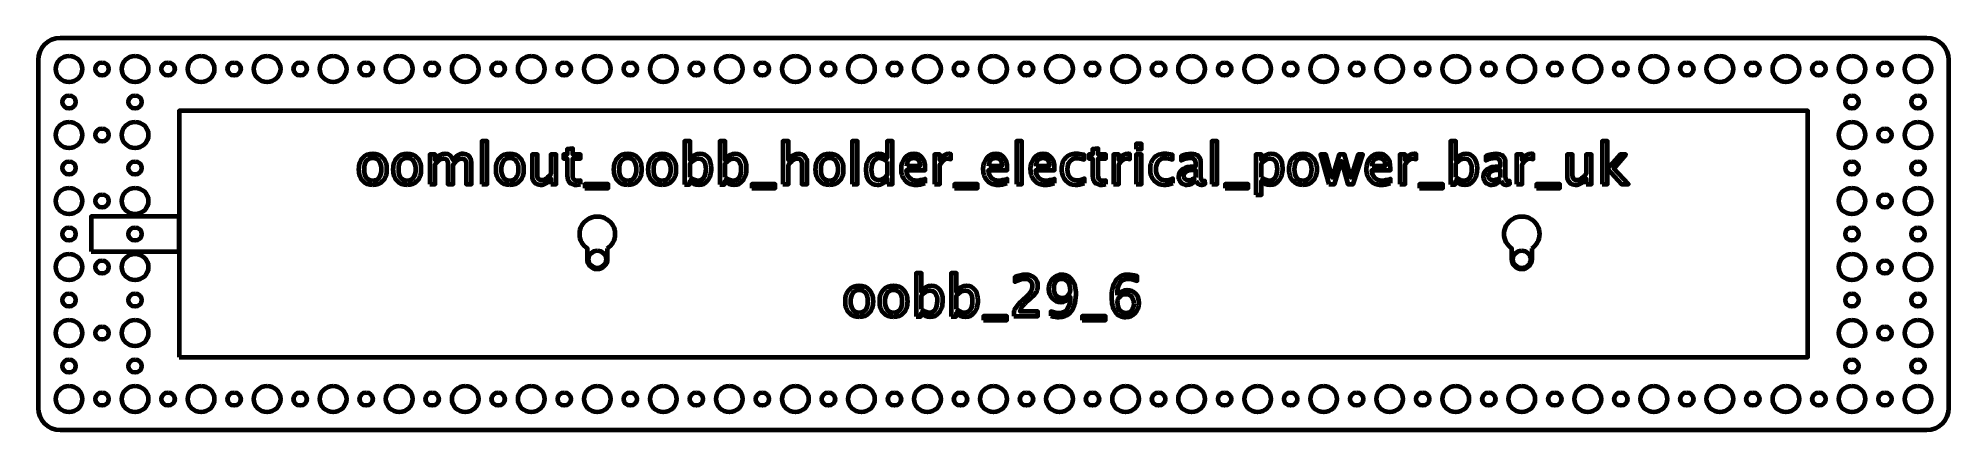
# Model space of a CAD drawing. Header units: centimetres. Extents: x -21.7 to 21.7, y -4.5 to 4.5.
import ezdxf

# ---------------------------------------------------------------- set-up
doc = ezdxf.new("R2010")
doc.units = ezdxf.units.CM
doc.header["$MEASUREMENT"] = 0
doc.layers.add('Layer 1', color=7, linetype='Continuous')

msp = doc.modelspace()

# ---------------------------------------------------------------- linework, layer by layer
at = {"layer": 'Layer 1', "color": 5, "lineweight": 106}
msp.add_lwpolyline([(-18.5, -2.8), (18.5, -2.8), (18.5, 2.8), (-18.5, 2.8), (-18.5, -2.8)], close=True, dxfattribs=at)
at = {"layer": 'Layer 1', "color": 4, "lineweight": 106}
msp.add_lwpolyline([(-20.49999, -0.4), (-18.49999, -0.4), (-18.49999, 0.4), (-20.49999, 0.4), (-20.49999, -0.4)], close=True, dxfattribs=at)
at = {"layer": 'Layer 1', "lineweight": 106}
for centre, major_axis in [((-20.99999, 3.74999), (0, 0.30001)), ((-19.49999, 3.74999), (0, 0.30001)), ((-17.99999, 3.74999), (0, 0.30001)), ((-16.49999, 3.74999), (0, 0.30001)), ((-14.99999, 3.74999), (0, 0.30001)), ((-13.49999, 3.74999), (0, 0.30001)), ((-11.99999, 3.74999), (0, 0.30001)), ((-10.49999, 3.74999), (0, 0.30001)), ((-8.99999, 3.74999), (0, 0.30001)), ((-7.49999, 3.74999), (0, 0.30001)), ((-5.99999, 3.74999), (0, 0.30001)), ((-4.49999, 3.74999), (0, 0.30001)), ((-2.99999, 3.74999), (0, 0.30001)), ((-1.49999, 3.74999), (0, 0.30001)), ((0.00001, 3.74999), (0, 0.30001)), ((1.50001, 3.74999), (0, 0.30001)), ((3.00001, 3.74999), (0, 0.30001)), ((4.50001, 3.74999), (0, 0.30001)), ((6.00001, 3.74999), (0, 0.30001)), ((7.50001, 3.74999), (0, 0.30001)), ((9.00001, 3.74999), (0, 0.30001)), ((10.50001, 3.74999), (0, 0.30001)), ((12.00001, 3.74999), (0, 0.30001)), ((13.50001, 3.74999), (0, 0.30001)), ((15.00001, 3.74999), (0, 0.30001)), ((16.50001, 3.74999), (0, 0.30001)), ((18.00001, 3.74999), (0, 0.30001)), ((19.50001, 3.74999), (0, 0.30001)), ((21.00001, 3.74999), (0, 0.30001)), ((-20.25, 3.75), (0, 0.15)), ((-18.75, 3.75), (0, 0.15)), ((-17.25, 3.75), (0, 0.15)), ((-15.75, 3.75), (0, 0.15)), ((-14.25, 3.75), (0, 0.15)), ((-12.75, 3.75), (0, 0.15)), ((-11.25, 3.75), (0, 0.15)), ((-9.75, 3.75), (0, 0.15)), ((-8.25, 3.75), (0, 0.15)), ((-6.75, 3.75), (0, 0.15)), ((-5.25, 3.75), (0, 0.15)), ((-3.75, 3.75), (0, 0.15)), ((-2.25, 3.75), (0, 0.15)), ((-0.75, 3.75), (0, 0.15)), ((0.75, 3.75), (0, 0.15)), ((2.25, 3.75), (0, 0.15)), ((3.75, 3.75), (0, 0.15)), ((5.25, 3.75), (0, 0.15)), ((6.75, 3.75), (0, 0.15)), ((8.25, 3.75), (0, 0.15)), ((9.75, 3.75), (0, 0.15)), ((11.25, 3.75), (0, 0.15)), ((12.75, 3.75), (0, 0.15)), ((14.25, 3.75), (0, 0.15)), ((15.75, 3.75), (0, 0.15)), ((17.25, 3.75), (0, 0.15)), ((18.75, 3.75), (0, 0.15)), ((20.25, 3.75), (0, 0.15)), ((-21, 3), (0, 0.15)), ((-19.5, 3), (0, 0.15)), ((19.5, 3), (0, 0.15)), ((21, 3), (0, 0.15)), ((-20.99999, 2.24999), (0, 0.30001)), ((-20.25, 2.25), (0, 0.15)), ((-19.49999, 2.24999), (0, 0.30001)), ((19.50001, 2.24999), (0, 0.30001)), ((20.25, 2.25), (0, 0.15)), ((21.00001, 2.24999), (0, 0.30001)), ((-21, 1.5), (0, 0.15)), ((-19.5, 1.5), (0, 0.15)), ((19.5, 1.5), (0, 0.15)), ((21, 1.5), (0, 0.15)), ((-20.99999, 0.74999), (0, 0.30001)), ((-20.25, 0.75), (0, 0.15)), ((-19.49999, 0.74999), (0, 0.30001)), ((19.50001, 0.74999), (0, 0.30001)), ((20.25, 0.75), (0, 0.15)), ((21.00001, 0.74999), (0, 0.30001)), ((-21, 0), (0, 0.15)), ((-19.5, 0), (0, 0.15)), ((19.5, 0), (0, 0.15)), ((21, 0), (0, 0.15)), ((-8.99999, -0.575), (0, 0.20001)), ((12.00001, -0.575), (0, 0.20001)), ((-20.99999, -0.75001), (0, 0.30001)), ((-20.25, -0.75), (0, 0.15)), ((-19.49999, -0.75001), (0, 0.30001)), ((19.50001, -0.75001), (0, 0.30001)), ((20.25, -0.75), (0, 0.15)), ((21.00001, -0.75001), (0, 0.30001)), ((-21, -1.5), (0, 0.15)), ((-19.5, -1.5), (0, 0.15)), ((19.5, -1.5), (0, 0.15)), ((21, -1.5), (0, 0.15)), ((-20.99999, -2.25001), (0, 0.30001)), ((-20.25, -2.25), (0, 0.15)), ((-19.49999, -2.25001), (0, 0.30001)), ((19.50001, -2.25001), (0, 0.30001)), ((20.25, -2.25), (0, 0.15)), ((21.00001, -2.25001), (0, 0.30001)), ((-21, -3), (0, 0.15)), ((-19.5, -3), (0, 0.15)), ((19.5, -3), (0, 0.15)), ((21, -3), (0, 0.15)), ((-20.99999, -3.75001), (0, 0.30001)), ((-19.49999, -3.75001), (0, 0.30001)), ((-17.99999, -3.75001), (0, 0.30001)), ((-16.49999, -3.75001), (0, 0.30001)), ((-14.99999, -3.75001), (0, 0.30001)), ((-13.49999, -3.75001), (0, 0.30001)), ((-11.99999, -3.75001), (0, 0.30001)), ((-10.49999, -3.75001), (0, 0.30001)), ((-8.99999, -3.75001), (0, 0.30001)), ((-7.49999, -3.75001), (0, 0.30001)), ((-5.99999, -3.75001), (0, 0.30001)), ((-4.49999, -3.75001), (0, 0.30001)), ((-2.99999, -3.75001), (0, 0.30001)), ((-1.49999, -3.75001), (0, 0.30001)), ((0.00001, -3.75001), (0, 0.30001)), ((1.50001, -3.75001), (0, 0.30001)), ((3.00001, -3.75001), (0, 0.30001)), ((4.50001, -3.75001), (0, 0.30001)), ((6.00001, -3.75001), (0, 0.30001)), ((7.50001, -3.75001), (0, 0.30001)), ((9.00001, -3.75001), (0, 0.30001)), ((10.50001, -3.75001), (0, 0.30001)), ((12.00001, -3.75001), (0, 0.30001)), ((13.50001, -3.75001), (0, 0.30001)), ((15.00001, -3.75001), (0, 0.30001)), ((16.50001, -3.75001), (0, 0.30001)), ((18.00001, -3.75001), (0, 0.30001)), ((19.50001, -3.75001), (0, 0.30001)), ((21.00001, -3.75001), (0, 0.30001)), ((-20.25, -3.75), (0, 0.15)), ((-18.75, -3.75), (0, 0.15)), ((-17.25, -3.75), (0, 0.15)), ((-15.75, -3.75), (0, 0.15)), ((-14.25, -3.75), (0, 0.15)), ((-12.75, -3.75), (0, 0.15)), ((-11.25, -3.75), (0, 0.15)), ((-9.75, -3.75), (0, 0.15)), ((-8.25, -3.75), (0, 0.15)), ((-6.75, -3.75), (0, 0.15)), ((-5.25, -3.75), (0, 0.15)), ((-3.75, -3.75), (0, 0.15)), ((-2.25, -3.75), (0, 0.15)), ((-0.75, -3.75), (0, 0.15)), ((0.75, -3.75), (0, 0.15)), ((2.25, -3.75), (0, 0.15)), ((3.75, -3.75), (0, 0.15)), ((5.25, -3.75), (0, 0.15)), ((6.75, -3.75), (0, 0.15)), ((8.25, -3.75), (0, 0.15)), ((9.75, -3.75), (0, 0.15)), ((11.25, -3.75), (0, 0.15)), ((12.75, -3.75), (0, 0.15)), ((14.25, -3.75), (0, 0.15)), ((15.75, -3.75), (0, 0.15)), ((17.25, -3.75), (0, 0.15)), ((18.75, -3.75), (0, 0.15)), ((20.25, -3.75), (0, 0.15))]:
    msp.add_ellipse(centre, major_axis=major_axis, ratio=1, dxfattribs=at)
msp.add_open_spline([(-21.7, -3.95), (-21.7, -3.95), (-21.7, 3.95), (-21.7, 3.95), (-21.7, 3.95), (-21.7, 4.22614), (-21.47614, 4.45), (-21.2, 4.45), (-21.2, 4.45), (-21.2, 4.45), (21.2, 4.45), (21.2, 4.45), (21.2, 4.45), (21.47614, 4.45), (21.7, 4.22614), (21.7, 3.95), (21.7, 3.95), (21.7, 3.95), (21.7, -3.95), (21.7, -3.95), (21.7, -3.95), (21.7, -4.22614), (21.47614, -4.45), (21.2, -4.45), (21.2, -4.45), (21.2, -4.45), (-21.2, -4.45), (-21.2, -4.45), (-21.2, -4.45), (-21.47614, -4.45), (-21.7, -4.22614), (-21.7, -3.95)], degree=3, knots=[0, 0, 0, 0, 0.11111111, 0.11111111, 0.11111111, 0.11111111, 0.22222222, 0.22222222, 0.22222222, 0.22222222, 0.33333333, 0.33333333, 0.33333333, 0.33333333, 0.44444444, 0.44444444, 0.44444444, 0.44444444, 0.55555556, 0.55555556, 0.55555556, 0.55555556, 0.66666667, 0.66666667, 0.66666667, 0.66666667, 0.77777778, 0.77777778, 0.77777778, 0.77777778, 1, 1, 1, 1], dxfattribs=at)
at = {"layer": 'Layer 1', "color": 5, "lineweight": 106}
for points, knots in [([(-14.09982, 1.11772), (-14.19867, 1.11772), (-14.27698, 1.14926), (-14.33456, 1.21234), (-14.33456, 1.21234), (-14.39234, 1.27541), (-14.42113, 1.36114), (-14.42113, 1.4693), (-14.42113, 1.4693), (-14.42113, 1.57725), (-14.39234, 1.66276), (-14.33456, 1.72563), (-14.33456, 1.72563), (-14.27698, 1.78849), (-14.19867, 1.82003), (-14.09982, 1.82003), (-14.09982, 1.82003), (-14.00097, 1.82003), (-13.92265, 1.78849), (-13.86508, 1.72563), (-13.86508, 1.72563), (-13.8073, 1.66276), (-13.77851, 1.57725), (-13.77851, 1.4693), (-13.77851, 1.4693), (-13.77851, 1.36114), (-13.8073, 1.27541), (-13.86508, 1.21234), (-13.86508, 1.21234), (-13.92265, 1.14926), (-14.00097, 1.11772), (-14.09982, 1.11772)], [0, 0, 0, 0, 0.11111111, 0.11111111, 0.11111111, 0.11111111, 0.22222222, 0.22222222, 0.22222222, 0.22222222, 0.33333333, 0.33333333, 0.33333333, 0.33333333, 0.44444444, 0.44444444, 0.44444444, 0.44444444, 0.55555556, 0.55555556, 0.55555556, 0.55555556, 0.66666667, 0.66666667, 0.66666667, 0.66666667, 0.77777778, 0.77777778, 0.77777778, 0.77777778, 1, 1, 1, 1]), ([(-13.31962, 1.11772), (-13.41847, 1.11772), (-13.49678, 1.14926), (-13.55436, 1.21234), (-13.55436, 1.21234), (-13.61214, 1.27541), (-13.64093, 1.36114), (-13.64093, 1.4693), (-13.64093, 1.4693), (-13.64093, 1.57725), (-13.61214, 1.66276), (-13.55436, 1.72563), (-13.55436, 1.72563), (-13.49678, 1.78849), (-13.41847, 1.82003), (-13.31962, 1.82003), (-13.31962, 1.82003), (-13.22077, 1.82003), (-13.14245, 1.78849), (-13.08488, 1.72563), (-13.08488, 1.72563), (-13.0271, 1.66276), (-12.99831, 1.57725), (-12.99831, 1.4693), (-12.99831, 1.4693), (-12.99831, 1.36114), (-13.0271, 1.27541), (-13.08488, 1.21234), (-13.08488, 1.21234), (-13.14245, 1.14926), (-13.22077, 1.11772), (-13.31962, 1.11772)], [0, 0, 0, 0, 0.11111111, 0.11111111, 0.11111111, 0.11111111, 0.22222222, 0.22222222, 0.22222222, 0.22222222, 0.33333333, 0.33333333, 0.33333333, 0.33333333, 0.44444444, 0.44444444, 0.44444444, 0.44444444, 0.55555556, 0.55555556, 0.55555556, 0.55555556, 0.66666667, 0.66666667, 0.66666667, 0.66666667, 0.77777778, 0.77777778, 0.77777778, 0.77777778, 1, 1, 1, 1]), ([(-12.80739, 1.13296), (-12.80739, 1.13296), (-12.80739, 1.80606), (-12.80739, 1.80606), (-12.80739, 1.80606), (-12.80739, 1.80606), (-12.68547, 1.80606), (-12.68547, 1.80606), (-12.68547, 1.80606), (-12.68547, 1.80606), (-12.68547, 1.67885), (-12.68547, 1.67885), (-12.68547, 1.67885), (-12.62599, 1.77304), (-12.54979, 1.82003), (-12.45645, 1.82003), (-12.45645, 1.82003), (-12.36649, 1.82003), (-12.30532, 1.77304), (-12.27272, 1.67885), (-12.27272, 1.67885), (-12.21493, 1.77389), (-12.13958, 1.8213), (-12.04708, 1.8213), (-12.04708, 1.8213), (-11.98803, 1.8213), (-11.9421, 1.80394), (-11.90929, 1.76902), (-11.90929, 1.76902), (-11.87648, 1.73409), (-11.85997, 1.6852), (-11.85997, 1.62233), (-11.85997, 1.62233), (-11.85997, 1.62233), (-11.85997, 1.13296), (-11.85997, 1.13296), (-11.85997, 1.13296), (-11.85997, 1.13296), (-11.98189, 1.13296), (-11.98189, 1.13296), (-11.98189, 1.13296), (-11.98189, 1.13296), (-11.98189, 1.60223), (-11.98189, 1.60223), (-11.98189, 1.60223), (-11.98189, 1.67885), (-12.01237, 1.71716), (-12.07333, 1.71716), (-12.07333, 1.71716), (-12.13662, 1.71716), (-12.20308, 1.6725), (-12.27272, 1.58296), (-12.27272, 1.58296), (-12.27272, 1.58296), (-12.27272, 1.13296), (-12.27272, 1.13296), (-12.27272, 1.13296), (-12.27272, 1.13296), (-12.39464, 1.13296), (-12.39464, 1.13296), (-12.39464, 1.13296), (-12.39464, 1.13296), (-12.39464, 1.60265), (-12.39464, 1.60265), (-12.39464, 1.60265), (-12.39464, 1.67991), (-12.42554, 1.71843), (-12.48756, 1.71843), (-12.48756, 1.71843), (-12.54916, 1.71843), (-12.6152, 1.67356), (-12.68547, 1.5836), (-12.68547, 1.5836), (-12.68547, 1.5836), (-12.68547, 1.13296), (-12.68547, 1.13296), (-12.68547, 1.13296), (-12.68547, 1.13296), (-12.80739, 1.13296), (-12.80739, 1.13296)], [0, 0, 0, 0, 0.04761905, 0.04761905, 0.04761905, 0.04761905, 0.0952381, 0.0952381, 0.0952381, 0.0952381, 0.14285714, 0.14285714, 0.14285714, 0.14285714, 0.19047619, 0.19047619, 0.19047619, 0.19047619, 0.23809524, 0.23809524, 0.23809524, 0.23809524, 0.28571429, 0.28571429, 0.28571429, 0.28571429, 0.33333333, 0.33333333, 0.33333333, 0.33333333, 0.38095238, 0.38095238, 0.38095238, 0.38095238, 0.42857143, 0.42857143, 0.42857143, 0.42857143, 0.47619048, 0.47619048, 0.47619048, 0.47619048, 0.52380952, 0.52380952, 0.52380952, 0.52380952, 0.57142857, 0.57142857, 0.57142857, 0.57142857, 0.61904762, 0.61904762, 0.61904762, 0.61904762, 0.66666667, 0.66666667, 0.66666667, 0.66666667, 0.71428571, 0.71428571, 0.71428571, 0.71428571, 0.76190476, 0.76190476, 0.76190476, 0.76190476, 0.80952381, 0.80952381, 0.80952381, 0.80952381, 0.85714286, 0.85714286, 0.85714286, 0.85714286, 0.9047619, 0.9047619, 0.9047619, 0.9047619, 1, 1, 1, 1]), ([(-11.62163, 1.13296), (-11.62163, 1.13296), (-11.62163, 2.11213), (-11.62163, 2.11213), (-11.62163, 2.11213), (-11.62163, 2.11213), (-11.49971, 2.11213), (-11.49971, 2.11213), (-11.49971, 2.11213), (-11.49971, 2.11213), (-11.49971, 1.13296), (-11.49971, 1.13296), (-11.49971, 1.13296), (-11.49971, 1.13296), (-11.62163, 1.13296), (-11.62163, 1.13296)], [0, 0, 0, 0, 0.2, 0.2, 0.2, 0.2, 0.4, 0.4, 0.4, 0.4, 0.6, 0.6, 0.6, 0.6, 1, 1, 1, 1]), ([(-10.98663, 1.11772), (-11.08548, 1.11772), (-11.16379, 1.14926), (-11.22137, 1.21234), (-11.22137, 1.21234), (-11.27915, 1.27541), (-11.30794, 1.36114), (-11.30794, 1.4693), (-11.30794, 1.4693), (-11.30794, 1.57725), (-11.27915, 1.66276), (-11.22137, 1.72563), (-11.22137, 1.72563), (-11.16379, 1.78849), (-11.08548, 1.82003), (-10.98663, 1.82003), (-10.98663, 1.82003), (-10.88778, 1.82003), (-10.80946, 1.78849), (-10.75189, 1.72563), (-10.75189, 1.72563), (-10.69411, 1.66276), (-10.66532, 1.57725), (-10.66532, 1.4693), (-10.66532, 1.4693), (-10.66532, 1.36114), (-10.69411, 1.27541), (-10.75189, 1.21234), (-10.75189, 1.21234), (-10.80946, 1.14926), (-10.88778, 1.11772), (-10.98663, 1.11772)], [0, 0, 0, 0, 0.11111111, 0.11111111, 0.11111111, 0.11111111, 0.22222222, 0.22222222, 0.22222222, 0.22222222, 0.33333333, 0.33333333, 0.33333333, 0.33333333, 0.44444444, 0.44444444, 0.44444444, 0.44444444, 0.55555556, 0.55555556, 0.55555556, 0.55555556, 0.66666667, 0.66666667, 0.66666667, 0.66666667, 0.77777778, 0.77777778, 0.77777778, 0.77777778, 1, 1, 1, 1]), ([(-10.05276, 1.13296), (-10.05276, 1.13296), (-10.05276, 1.25954), (-10.05276, 1.25954), (-10.05276, 1.25954), (-10.11774, 1.16492), (-10.19669, 1.11772), (-10.2894, 1.11772), (-10.2894, 1.11772), (-10.34825, 1.11772), (-10.39502, 1.13614), (-10.42974, 1.17318), (-10.42974, 1.17318), (-10.46466, 1.21022), (-10.48202, 1.25996), (-10.48202, 1.32283), (-10.48202, 1.32283), (-10.48202, 1.32283), (-10.48202, 1.80606), (-10.48202, 1.80606), (-10.48202, 1.80606), (-10.48202, 1.80606), (-10.3601, 1.80606), (-10.3601, 1.80606), (-10.3601, 1.80606), (-10.3601, 1.80606), (-10.3601, 1.36262), (-10.3601, 1.36262), (-10.3601, 1.36262), (-10.3601, 1.31203), (-10.35269, 1.27626), (-10.33809, 1.25509), (-10.33809, 1.25509), (-10.32327, 1.23371), (-10.29872, 1.22313), (-10.26421, 1.22313), (-10.26421, 1.22313), (-10.18971, 1.22313), (-10.11901, 1.27203), (-10.05276, 1.37003), (-10.05276, 1.37003), (-10.05276, 1.37003), (-10.05276, 1.80606), (-10.05276, 1.80606), (-10.05276, 1.80606), (-10.05276, 1.80606), (-9.93084, 1.80606), (-9.93084, 1.80606), (-9.93084, 1.80606), (-9.93084, 1.80606), (-9.93084, 1.13296), (-9.93084, 1.13296), (-9.93084, 1.13296), (-9.93084, 1.13296), (-10.05276, 1.13296), (-10.05276, 1.13296)], [0, 0, 0, 0, 0.06666667, 0.06666667, 0.06666667, 0.06666667, 0.13333333, 0.13333333, 0.13333333, 0.13333333, 0.2, 0.2, 0.2, 0.2, 0.26666667, 0.26666667, 0.26666667, 0.26666667, 0.33333333, 0.33333333, 0.33333333, 0.33333333, 0.4, 0.4, 0.4, 0.4, 0.46666667, 0.46666667, 0.46666667, 0.46666667, 0.53333333, 0.53333333, 0.53333333, 0.53333333, 0.6, 0.6, 0.6, 0.6, 0.66666667, 0.66666667, 0.66666667, 0.66666667, 0.73333333, 0.73333333, 0.73333333, 0.73333333, 0.8, 0.8, 0.8, 0.8, 0.86666667, 0.86666667, 0.86666667, 0.86666667, 1, 1, 1, 1]), ([(-9.38516, 1.13317), (-9.42284, 1.1228), (-9.45564, 1.11772), (-9.48337, 1.11772), (-9.48337, 1.11772), (-9.5456, 1.11772), (-9.59407, 1.1355), (-9.62879, 1.17106), (-9.62879, 1.17106), (-9.66371, 1.20662), (-9.68107, 1.25594), (-9.68107, 1.31923), (-9.68107, 1.31923), (-9.68107, 1.31923), (-9.68107, 1.71462), (-9.68107, 1.71462), (-9.68107, 1.71462), (-9.68107, 1.71462), (-9.76531, 1.71462), (-9.76531, 1.71462), (-9.76531, 1.71462), (-9.76531, 1.71462), (-9.76531, 1.80606), (-9.76531, 1.80606), (-9.76531, 1.80606), (-9.76531, 1.80606), (-9.68107, 1.80606), (-9.68107, 1.80606), (-9.68107, 1.80606), (-9.68107, 1.80606), (-9.68107, 1.92777), (-9.68107, 1.92777), (-9.68107, 1.92777), (-9.68107, 1.92777), (-9.55915, 1.93941), (-9.55915, 1.93941), (-9.55915, 1.93941), (-9.55915, 1.93941), (-9.55915, 1.80606), (-9.55915, 1.80606), (-9.55915, 1.80606), (-9.55915, 1.80606), (-9.38262, 1.80606), (-9.38262, 1.80606), (-9.38262, 1.80606), (-9.38262, 1.80606), (-9.38262, 1.71462), (-9.38262, 1.71462), (-9.38262, 1.71462), (-9.38262, 1.71462), (-9.55915, 1.71462), (-9.55915, 1.71462), (-9.55915, 1.71462), (-9.55915, 1.71462), (-9.55915, 1.34124), (-9.55915, 1.34124), (-9.55915, 1.34124), (-9.55915, 1.25319), (-9.52084, 1.20916), (-9.44443, 1.20916), (-9.44443, 1.20916), (-9.42813, 1.20916), (-9.40844, 1.21191), (-9.38516, 1.2172), (-9.38516, 1.2172), (-9.38516, 1.2172), (-9.38516, 1.13317), (-9.38516, 1.13317)], [0, 0, 0, 0, 0.05555556, 0.05555556, 0.05555556, 0.05555556, 0.11111111, 0.11111111, 0.11111111, 0.11111111, 0.16666667, 0.16666667, 0.16666667, 0.16666667, 0.22222222, 0.22222222, 0.22222222, 0.22222222, 0.27777778, 0.27777778, 0.27777778, 0.27777778, 0.33333333, 0.33333333, 0.33333333, 0.33333333, 0.38888889, 0.38888889, 0.38888889, 0.38888889, 0.44444444, 0.44444444, 0.44444444, 0.44444444, 0.5, 0.5, 0.5, 0.5, 0.55555556, 0.55555556, 0.55555556, 0.55555556, 0.61111111, 0.61111111, 0.61111111, 0.61111111, 0.66666667, 0.66666667, 0.66666667, 0.66666667, 0.72222222, 0.72222222, 0.72222222, 0.72222222, 0.77777778, 0.77777778, 0.77777778, 0.77777778, 0.83333333, 0.83333333, 0.83333333, 0.83333333, 0.88888889, 0.88888889, 0.88888889, 0.88888889, 1, 1, 1, 1]), ([(-8.3082, 1.11772), (-8.40705, 1.11772), (-8.48536, 1.14926), (-8.54294, 1.21234), (-8.54294, 1.21234), (-8.60072, 1.27541), (-8.62951, 1.36114), (-8.62951, 1.4693), (-8.62951, 1.4693), (-8.62951, 1.57725), (-8.60072, 1.66276), (-8.54294, 1.72563), (-8.54294, 1.72563), (-8.48536, 1.78849), (-8.40705, 1.82003), (-8.3082, 1.82003), (-8.3082, 1.82003), (-8.20935, 1.82003), (-8.13103, 1.78849), (-8.07346, 1.72563), (-8.07346, 1.72563), (-8.01568, 1.66276), (-7.98689, 1.57725), (-7.98689, 1.4693), (-7.98689, 1.4693), (-7.98689, 1.36114), (-8.01568, 1.27541), (-8.07346, 1.21234), (-8.07346, 1.21234), (-8.13103, 1.14926), (-8.20935, 1.11772), (-8.3082, 1.11772)], [0, 0, 0, 0, 0.11111111, 0.11111111, 0.11111111, 0.11111111, 0.22222222, 0.22222222, 0.22222222, 0.22222222, 0.33333333, 0.33333333, 0.33333333, 0.33333333, 0.44444444, 0.44444444, 0.44444444, 0.44444444, 0.55555556, 0.55555556, 0.55555556, 0.55555556, 0.66666667, 0.66666667, 0.66666667, 0.66666667, 0.77777778, 0.77777778, 0.77777778, 0.77777778, 1, 1, 1, 1]), ([(-7.528, 1.11772), (-7.62685, 1.11772), (-7.70516, 1.14926), (-7.76274, 1.21234), (-7.76274, 1.21234), (-7.82052, 1.27541), (-7.84931, 1.36114), (-7.84931, 1.4693), (-7.84931, 1.4693), (-7.84931, 1.57725), (-7.82052, 1.66276), (-7.76274, 1.72563), (-7.76274, 1.72563), (-7.70516, 1.78849), (-7.62685, 1.82003), (-7.528, 1.82003), (-7.528, 1.82003), (-7.42915, 1.82003), (-7.35083, 1.78849), (-7.29326, 1.72563), (-7.29326, 1.72563), (-7.23548, 1.66276), (-7.20669, 1.57725), (-7.20669, 1.4693), (-7.20669, 1.4693), (-7.20669, 1.36114), (-7.23548, 1.27541), (-7.29326, 1.21234), (-7.29326, 1.21234), (-7.35083, 1.14926), (-7.42915, 1.11772), (-7.528, 1.11772)], [0, 0, 0, 0, 0.11111111, 0.11111111, 0.11111111, 0.11111111, 0.22222222, 0.22222222, 0.22222222, 0.22222222, 0.33333333, 0.33333333, 0.33333333, 0.33333333, 0.44444444, 0.44444444, 0.44444444, 0.44444444, 0.55555556, 0.55555556, 0.55555556, 0.55555556, 0.66666667, 0.66666667, 0.66666667, 0.66666667, 0.77777778, 0.77777778, 0.77777778, 0.77777778, 1, 1, 1, 1]), ([(-7.01577, 1.12534), (-7.01577, 1.12534), (-7.01577, 2.11213), (-7.01577, 2.11213), (-7.01577, 2.11213), (-7.01577, 2.11213), (-6.89385, 2.11213), (-6.89385, 2.11213), (-6.89385, 2.11213), (-6.89385, 2.11213), (-6.89385, 1.67885), (-6.89385, 1.67885), (-6.89385, 1.67885), (-6.8439, 1.77304), (-6.76875, 1.82003), (-6.66864, 1.82003), (-6.66864, 1.82003), (-6.58757, 1.82003), (-6.52386, 1.79061), (-6.47729, 1.73155), (-6.47729, 1.73155), (-6.43072, 1.6725), (-6.40744, 1.59185), (-6.40744, 1.48962), (-6.40744, 1.48962), (-6.40744, 1.37828), (-6.4339, 1.28832), (-6.4866, 1.22017), (-6.4866, 1.22017), (-6.53931, 1.1518), (-6.60873, 1.11772), (-6.69467, 1.11772), (-6.69467, 1.11772), (-6.77447, 1.11772), (-6.84093, 1.1482), (-6.89385, 1.20937), (-6.89385, 1.20937), (-6.89385, 1.20937), (-6.90867, 1.12534), (-6.90867, 1.12534), (-6.90867, 1.12534), (-6.90867, 1.12534), (-7.01577, 1.12534), (-7.01577, 1.12534)], [0, 0, 0, 0, 0.08333333, 0.08333333, 0.08333333, 0.08333333, 0.16666667, 0.16666667, 0.16666667, 0.16666667, 0.25, 0.25, 0.25, 0.25, 0.33333333, 0.33333333, 0.33333333, 0.33333333, 0.41666667, 0.41666667, 0.41666667, 0.41666667, 0.5, 0.5, 0.5, 0.5, 0.58333333, 0.58333333, 0.58333333, 0.58333333, 0.66666667, 0.66666667, 0.66666667, 0.66666667, 0.75, 0.75, 0.75, 0.75, 0.83333333, 0.83333333, 0.83333333, 0.83333333, 1, 1, 1, 1]), ([(-6.21652, 1.12534), (-6.21652, 1.12534), (-6.21652, 2.11213), (-6.21652, 2.11213), (-6.21652, 2.11213), (-6.21652, 2.11213), (-6.0946, 2.11213), (-6.0946, 2.11213), (-6.0946, 2.11213), (-6.0946, 2.11213), (-6.0946, 1.67885), (-6.0946, 1.67885), (-6.0946, 1.67885), (-6.04465, 1.77304), (-5.9695, 1.82003), (-5.86939, 1.82003), (-5.86939, 1.82003), (-5.78832, 1.82003), (-5.72461, 1.79061), (-5.67804, 1.73155), (-5.67804, 1.73155), (-5.63147, 1.6725), (-5.60819, 1.59185), (-5.60819, 1.48962), (-5.60819, 1.48962), (-5.60819, 1.37828), (-5.63465, 1.28832), (-5.68735, 1.22017), (-5.68735, 1.22017), (-5.74006, 1.1518), (-5.80948, 1.11772), (-5.89542, 1.11772), (-5.89542, 1.11772), (-5.97522, 1.11772), (-6.04168, 1.1482), (-6.0946, 1.20937), (-6.0946, 1.20937), (-6.0946, 1.20937), (-6.10942, 1.12534), (-6.10942, 1.12534), (-6.10942, 1.12534), (-6.10942, 1.12534), (-6.21652, 1.12534), (-6.21652, 1.12534)], [0, 0, 0, 0, 0.08333333, 0.08333333, 0.08333333, 0.08333333, 0.16666667, 0.16666667, 0.16666667, 0.16666667, 0.25, 0.25, 0.25, 0.25, 0.33333333, 0.33333333, 0.33333333, 0.33333333, 0.41666667, 0.41666667, 0.41666667, 0.41666667, 0.5, 0.5, 0.5, 0.5, 0.58333333, 0.58333333, 0.58333333, 0.58333333, 0.66666667, 0.66666667, 0.66666667, 0.66666667, 0.75, 0.75, 0.75, 0.75, 0.83333333, 0.83333333, 0.83333333, 0.83333333, 1, 1, 1, 1]), ([(-4.78227, 1.13296), (-4.78227, 1.13296), (-4.78227, 2.11213), (-4.78227, 2.11213), (-4.78227, 2.11213), (-4.78227, 2.11213), (-4.66035, 2.11213), (-4.66035, 2.11213), (-4.66035, 2.11213), (-4.66035, 2.11213), (-4.66035, 1.67885), (-4.66035, 1.67885), (-4.66035, 1.67885), (-4.59579, 1.77304), (-4.51663, 1.82003), (-4.42307, 1.82003), (-4.42307, 1.82003), (-4.36423, 1.82003), (-4.31745, 1.80162), (-4.28295, 1.76457), (-4.28295, 1.76457), (-4.24845, 1.72774), (-4.23109, 1.678), (-4.23109, 1.61577), (-4.23109, 1.61577), (-4.23109, 1.61577), (-4.23109, 1.13296), (-4.23109, 1.13296), (-4.23109, 1.13296), (-4.23109, 1.13296), (-4.35301, 1.13296), (-4.35301, 1.13296), (-4.35301, 1.13296), (-4.35301, 1.13296), (-4.35301, 1.57598), (-4.35301, 1.57598), (-4.35301, 1.57598), (-4.35301, 1.62593), (-4.36042, 1.66149), (-4.37502, 1.68266), (-4.37502, 1.68266), (-4.38984, 1.70404), (-4.41418, 1.71462), (-4.44826, 1.71462), (-4.44826, 1.71462), (-4.52319, 1.71462), (-4.59389, 1.66573), (-4.66035, 1.56794), (-4.66035, 1.56794), (-4.66035, 1.56794), (-4.66035, 1.13296), (-4.66035, 1.13296), (-4.66035, 1.13296), (-4.66035, 1.13296), (-4.78227, 1.13296), (-4.78227, 1.13296)], [0, 0, 0, 0, 0.06666667, 0.06666667, 0.06666667, 0.06666667, 0.13333333, 0.13333333, 0.13333333, 0.13333333, 0.2, 0.2, 0.2, 0.2, 0.26666667, 0.26666667, 0.26666667, 0.26666667, 0.33333333, 0.33333333, 0.33333333, 0.33333333, 0.4, 0.4, 0.4, 0.4, 0.46666667, 0.46666667, 0.46666667, 0.46666667, 0.53333333, 0.53333333, 0.53333333, 0.53333333, 0.6, 0.6, 0.6, 0.6, 0.66666667, 0.66666667, 0.66666667, 0.66666667, 0.73333333, 0.73333333, 0.73333333, 0.73333333, 0.8, 0.8, 0.8, 0.8, 0.86666667, 0.86666667, 0.86666667, 0.86666667, 1, 1, 1, 1]), ([(-3.72605, 1.11772), (-3.8249, 1.11772), (-3.90321, 1.14926), (-3.96079, 1.21234), (-3.96079, 1.21234), (-4.01857, 1.27541), (-4.04736, 1.36114), (-4.04736, 1.4693), (-4.04736, 1.4693), (-4.04736, 1.57725), (-4.01857, 1.66276), (-3.96079, 1.72563), (-3.96079, 1.72563), (-3.90321, 1.78849), (-3.8249, 1.82003), (-3.72605, 1.82003), (-3.72605, 1.82003), (-3.6272, 1.82003), (-3.54888, 1.78849), (-3.49131, 1.72563), (-3.49131, 1.72563), (-3.43353, 1.66276), (-3.40474, 1.57725), (-3.40474, 1.4693), (-3.40474, 1.4693), (-3.40474, 1.36114), (-3.43353, 1.27541), (-3.49131, 1.21234), (-3.49131, 1.21234), (-3.54888, 1.14926), (-3.6272, 1.11772), (-3.72605, 1.11772)], [0, 0, 0, 0, 0.11111111, 0.11111111, 0.11111111, 0.11111111, 0.22222222, 0.22222222, 0.22222222, 0.22222222, 0.33333333, 0.33333333, 0.33333333, 0.33333333, 0.44444444, 0.44444444, 0.44444444, 0.44444444, 0.55555556, 0.55555556, 0.55555556, 0.55555556, 0.66666667, 0.66666667, 0.66666667, 0.66666667, 0.77777778, 0.77777778, 0.77777778, 0.77777778, 1, 1, 1, 1]), ([(-3.21382, 1.13296), (-3.21382, 1.13296), (-3.21382, 2.11213), (-3.21382, 2.11213), (-3.21382, 2.11213), (-3.21382, 2.11213), (-3.0919, 2.11213), (-3.0919, 2.11213), (-3.0919, 2.11213), (-3.0919, 2.11213), (-3.0919, 1.13296), (-3.0919, 1.13296), (-3.0919, 1.13296), (-3.0919, 1.13296), (-3.21382, 1.13296), (-3.21382, 1.13296)], [0, 0, 0, 0, 0.2, 0.2, 0.2, 0.2, 0.4, 0.4, 0.4, 0.4, 0.6, 0.6, 0.6, 0.6, 1, 1, 1, 1]), ([(-2.41372, 1.13296), (-2.41372, 1.13296), (-2.41372, 1.25933), (-2.41372, 1.25933), (-2.41372, 1.25933), (-2.46346, 1.16492), (-2.53839, 1.11772), (-2.63851, 1.11772), (-2.63851, 1.11772), (-2.71979, 1.11772), (-2.78371, 1.14714), (-2.83028, 1.2062), (-2.83028, 1.2062), (-2.87685, 1.26525), (-2.90013, 1.3459), (-2.90013, 1.44813), (-2.90013, 1.44813), (-2.90013, 1.55989), (-2.87367, 1.64985), (-2.82097, 1.71801), (-2.82097, 1.71801), (-2.76805, 1.78595), (-2.69862, 1.82003), (-2.61247, 1.82003), (-2.61247, 1.82003), (-2.53268, 1.82003), (-2.46621, 1.78955), (-2.41372, 1.72838), (-2.41372, 1.72838), (-2.41372, 1.72838), (-2.41372, 2.11213), (-2.41372, 2.11213), (-2.41372, 2.11213), (-2.41372, 2.11213), (-2.2918, 2.11213), (-2.2918, 2.11213), (-2.2918, 2.11213), (-2.2918, 2.11213), (-2.2918, 1.13296), (-2.2918, 1.13296), (-2.2918, 1.13296), (-2.2918, 1.13296), (-2.41372, 1.13296), (-2.41372, 1.13296)], [0, 0, 0, 0, 0.08333333, 0.08333333, 0.08333333, 0.08333333, 0.16666667, 0.16666667, 0.16666667, 0.16666667, 0.25, 0.25, 0.25, 0.25, 0.33333333, 0.33333333, 0.33333333, 0.33333333, 0.41666667, 0.41666667, 0.41666667, 0.41666667, 0.5, 0.5, 0.5, 0.5, 0.58333333, 0.58333333, 0.58333333, 0.58333333, 0.66666667, 0.66666667, 0.66666667, 0.66666667, 0.75, 0.75, 0.75, 0.75, 0.83333333, 0.83333333, 0.83333333, 0.83333333, 1, 1, 1, 1]), ([(-1.55351, 1.15455), (-1.63542, 1.13), (-1.70549, 1.11772), (-1.76391, 1.11772), (-1.76391, 1.11772), (-1.8636, 1.11772), (-1.94467, 1.15074), (-2.00711, 1.21657), (-2.00711, 1.21657), (-2.06955, 1.2824), (-2.10088, 1.3677), (-2.10088, 1.47269), (-2.10088, 1.47269), (-2.10088, 1.5745), (-2.07336, 1.65811), (-2.01812, 1.72351), (-2.01812, 1.72351), (-1.96287, 1.7887), (-1.89218, 1.8213), (-1.80603, 1.8213), (-1.80603, 1.8213), (-1.72454, 1.8213), (-1.66146, 1.7923), (-1.61701, 1.73431), (-1.61701, 1.73431), (-1.57256, 1.67631), (-1.55033, 1.59418), (-1.55033, 1.48771), (-1.55033, 1.48771), (-1.55033, 1.48771), (-1.55097, 1.45046), (-1.55097, 1.45046), (-1.55097, 1.45046), (-1.55097, 1.45046), (-1.97642, 1.45046), (-1.97642, 1.45046), (-1.97642, 1.45046), (-1.95864, 1.28959), (-1.88011, 1.20916), (-1.74105, 1.20916), (-1.74105, 1.20916), (-1.69003, 1.20916), (-1.62759, 1.22355), (-1.55351, 1.25234), (-1.55351, 1.25234), (-1.55351, 1.25234), (-1.55351, 1.15455), (-1.55351, 1.15455)], [0, 0, 0, 0, 0.07692308, 0.07692308, 0.07692308, 0.07692308, 0.15384615, 0.15384615, 0.15384615, 0.15384615, 0.23076923, 0.23076923, 0.23076923, 0.23076923, 0.30769231, 0.30769231, 0.30769231, 0.30769231, 0.38461538, 0.38461538, 0.38461538, 0.38461538, 0.46153846, 0.46153846, 0.46153846, 0.46153846, 0.53846154, 0.53846154, 0.53846154, 0.53846154, 0.61538462, 0.61538462, 0.61538462, 0.61538462, 0.69230769, 0.69230769, 0.69230769, 0.69230769, 0.76923077, 0.76923077, 0.76923077, 0.76923077, 0.84615385, 0.84615385, 0.84615385, 0.84615385, 1, 1, 1, 1]), ([(-1.33994, 1.13296), (-1.33994, 1.13296), (-1.33994, 1.80606), (-1.33994, 1.80606), (-1.33994, 1.80606), (-1.33994, 1.80606), (-1.21802, 1.80606), (-1.21802, 1.80606), (-1.21802, 1.80606), (-1.21802, 1.80606), (-1.21802, 1.67885), (-1.21802, 1.67885), (-1.21802, 1.67885), (-1.16955, 1.77304), (-1.09927, 1.82003), (-1.00699, 1.82003), (-1.00699, 1.82003), (-0.9945, 1.82003), (-0.98138, 1.81897), (-0.96783, 1.81686), (-0.96783, 1.81686), (-0.96783, 1.81686), (-0.96783, 1.70277), (-0.96783, 1.70277), (-0.96783, 1.70277), (-0.989, 1.70975), (-1.00762, 1.71335), (-1.02371, 1.71335), (-1.02371, 1.71335), (-1.10118, 1.71335), (-1.16595, 1.66763), (-1.21802, 1.57598), (-1.21802, 1.57598), (-1.21802, 1.57598), (-1.21802, 1.13296), (-1.21802, 1.13296), (-1.21802, 1.13296), (-1.21802, 1.13296), (-1.33994, 1.13296), (-1.33994, 1.13296)], [0, 0, 0, 0, 0.09090909, 0.09090909, 0.09090909, 0.09090909, 0.18181818, 0.18181818, 0.18181818, 0.18181818, 0.27272727, 0.27272727, 0.27272727, 0.27272727, 0.36363636, 0.36363636, 0.36363636, 0.36363636, 0.45454545, 0.45454545, 0.45454545, 0.45454545, 0.54545455, 0.54545455, 0.54545455, 0.54545455, 0.63636364, 0.63636364, 0.63636364, 0.63636364, 0.72727273, 0.72727273, 0.72727273, 0.72727273, 0.81818182, 0.81818182, 0.81818182, 0.81818182, 1, 1, 1, 1]), ([(0.30873, 1.15455), (0.22682, 1.13), (0.15675, 1.11772), (0.09833, 1.11772), (0.09833, 1.11772), (-0.00136, 1.11772), (-0.08243, 1.15074), (-0.14487, 1.21657), (-0.14487, 1.21657), (-0.20731, 1.2824), (-0.23864, 1.3677), (-0.23864, 1.47269), (-0.23864, 1.47269), (-0.23864, 1.5745), (-0.21112, 1.65811), (-0.15588, 1.72351), (-0.15588, 1.72351), (-0.10063, 1.7887), (-0.02994, 1.8213), (0.05621, 1.8213), (0.05621, 1.8213), (0.1377, 1.8213), (0.20078, 1.7923), (0.24523, 1.73431), (0.24523, 1.73431), (0.28968, 1.67631), (0.31191, 1.59418), (0.31191, 1.48771), (0.31191, 1.48771), (0.31191, 1.48771), (0.31127, 1.45046), (0.31127, 1.45046), (0.31127, 1.45046), (0.31127, 1.45046), (-0.11418, 1.45046), (-0.11418, 1.45046), (-0.11418, 1.45046), (-0.0964, 1.28959), (-0.01787, 1.20916), (0.12119, 1.20916), (0.12119, 1.20916), (0.17221, 1.20916), (0.23465, 1.22355), (0.30873, 1.25234), (0.30873, 1.25234), (0.30873, 1.25234), (0.30873, 1.15455), (0.30873, 1.15455)], [0, 0, 0, 0, 0.07692308, 0.07692308, 0.07692308, 0.07692308, 0.15384615, 0.15384615, 0.15384615, 0.15384615, 0.23076923, 0.23076923, 0.23076923, 0.23076923, 0.30769231, 0.30769231, 0.30769231, 0.30769231, 0.38461538, 0.38461538, 0.38461538, 0.38461538, 0.46153846, 0.46153846, 0.46153846, 0.46153846, 0.53846154, 0.53846154, 0.53846154, 0.53846154, 0.61538462, 0.61538462, 0.61538462, 0.61538462, 0.69230769, 0.69230769, 0.69230769, 0.69230769, 0.76923077, 0.76923077, 0.76923077, 0.76923077, 0.84615385, 0.84615385, 0.84615385, 0.84615385, 1, 1, 1, 1]), ([(0.5223, 1.13296), (0.5223, 1.13296), (0.5223, 2.11213), (0.5223, 2.11213), (0.5223, 2.11213), (0.5223, 2.11213), (0.64422, 2.11213), (0.64422, 2.11213), (0.64422, 2.11213), (0.64422, 2.11213), (0.64422, 1.13296), (0.64422, 1.13296), (0.64422, 1.13296), (0.64422, 1.13296), (0.5223, 1.13296), (0.5223, 1.13296)], [0, 0, 0, 0, 0.2, 0.2, 0.2, 0.2, 0.4, 0.4, 0.4, 0.4, 0.6, 0.6, 0.6, 0.6, 1, 1, 1, 1]), ([(1.38336, 1.15455), (1.30145, 1.13), (1.23138, 1.11772), (1.17296, 1.11772), (1.17296, 1.11772), (1.07327, 1.11772), (0.9922, 1.15074), (0.92976, 1.21657), (0.92976, 1.21657), (0.86732, 1.2824), (0.83599, 1.3677), (0.83599, 1.47269), (0.83599, 1.47269), (0.83599, 1.5745), (0.86351, 1.65811), (0.91875, 1.72351), (0.91875, 1.72351), (0.974, 1.7887), (1.04469, 1.8213), (1.13084, 1.8213), (1.13084, 1.8213), (1.21233, 1.8213), (1.27541, 1.7923), (1.31986, 1.73431), (1.31986, 1.73431), (1.36431, 1.67631), (1.38654, 1.59418), (1.38654, 1.48771), (1.38654, 1.48771), (1.38654, 1.48771), (1.3859, 1.45046), (1.3859, 1.45046), (1.3859, 1.45046), (1.3859, 1.45046), (0.96045, 1.45046), (0.96045, 1.45046), (0.96045, 1.45046), (0.97823, 1.28959), (1.05676, 1.20916), (1.19582, 1.20916), (1.19582, 1.20916), (1.24684, 1.20916), (1.30928, 1.22355), (1.38336, 1.25234), (1.38336, 1.25234), (1.38336, 1.25234), (1.38336, 1.15455), (1.38336, 1.15455)], [0, 0, 0, 0, 0.07692308, 0.07692308, 0.07692308, 0.07692308, 0.15384615, 0.15384615, 0.15384615, 0.15384615, 0.23076923, 0.23076923, 0.23076923, 0.23076923, 0.30769231, 0.30769231, 0.30769231, 0.30769231, 0.38461538, 0.38461538, 0.38461538, 0.38461538, 0.46153846, 0.46153846, 0.46153846, 0.46153846, 0.53846154, 0.53846154, 0.53846154, 0.53846154, 0.61538462, 0.61538462, 0.61538462, 0.61538462, 0.69230769, 0.69230769, 0.69230769, 0.69230769, 0.76923077, 0.76923077, 0.76923077, 0.76923077, 0.84615385, 0.84615385, 0.84615385, 0.84615385, 1, 1, 1, 1]), ([(2.06429, 1.15328), (1.98534, 1.12957), (1.91718, 1.11772), (1.85982, 1.11772), (1.85982, 1.11772), (1.7688, 1.11772), (1.69345, 1.15138), (1.63355, 1.21847), (1.63355, 1.21847), (1.57365, 1.28578), (1.54359, 1.37066), (1.54359, 1.4729), (1.54359, 1.4729), (1.54359, 1.58212), (1.57322, 1.66742), (1.63249, 1.72838), (1.63249, 1.72838), (1.69176, 1.78955), (1.77452, 1.82003), (1.88078, 1.82003), (1.88078, 1.82003), (1.93306, 1.82003), (1.9919, 1.81283), (2.05667, 1.79844), (2.05667, 1.79844), (2.05667, 1.79844), (2.05667, 1.69557), (2.05667, 1.69557), (2.05667, 1.69557), (1.98788, 1.71589), (1.93179, 1.72605), (1.88861, 1.72605), (1.88861, 1.72605), (1.82595, 1.72605), (1.77579, 1.70256), (1.73832, 1.65578), (1.73832, 1.65578), (1.70086, 1.609), (1.68202, 1.54656), (1.68202, 1.46866), (1.68202, 1.46866), (1.68202, 1.3931), (1.70149, 1.33214), (1.74023, 1.28536), (1.74023, 1.28536), (1.77896, 1.23879), (1.82955, 1.21551), (1.89242, 1.21551), (1.89242, 1.21551), (1.94809, 1.21551), (2.00524, 1.2299), (2.06429, 1.25869), (2.06429, 1.25869), (2.06429, 1.25869), (2.06429, 1.15328), (2.06429, 1.15328)], [0, 0, 0, 0, 0.06666667, 0.06666667, 0.06666667, 0.06666667, 0.13333333, 0.13333333, 0.13333333, 0.13333333, 0.2, 0.2, 0.2, 0.2, 0.26666667, 0.26666667, 0.26666667, 0.26666667, 0.33333333, 0.33333333, 0.33333333, 0.33333333, 0.4, 0.4, 0.4, 0.4, 0.46666667, 0.46666667, 0.46666667, 0.46666667, 0.53333333, 0.53333333, 0.53333333, 0.53333333, 0.6, 0.6, 0.6, 0.6, 0.66666667, 0.66666667, 0.66666667, 0.66666667, 0.73333333, 0.73333333, 0.73333333, 0.73333333, 0.8, 0.8, 0.8, 0.8, 0.86666667, 0.86666667, 0.86666667, 0.86666667, 1, 1, 1, 1]), ([(2.54837, 1.13317), (2.51069, 1.1228), (2.47789, 1.11772), (2.45016, 1.11772), (2.45016, 1.11772), (2.38793, 1.11772), (2.33946, 1.1355), (2.30474, 1.17106), (2.30474, 1.17106), (2.26982, 1.20662), (2.25246, 1.25594), (2.25246, 1.31923), (2.25246, 1.31923), (2.25246, 1.31923), (2.25246, 1.71462), (2.25246, 1.71462), (2.25246, 1.71462), (2.25246, 1.71462), (2.16822, 1.71462), (2.16822, 1.71462), (2.16822, 1.71462), (2.16822, 1.71462), (2.16822, 1.80606), (2.16822, 1.80606), (2.16822, 1.80606), (2.16822, 1.80606), (2.25246, 1.80606), (2.25246, 1.80606), (2.25246, 1.80606), (2.25246, 1.80606), (2.25246, 1.92777), (2.25246, 1.92777), (2.25246, 1.92777), (2.25246, 1.92777), (2.37438, 1.93941), (2.37438, 1.93941), (2.37438, 1.93941), (2.37438, 1.93941), (2.37438, 1.80606), (2.37438, 1.80606), (2.37438, 1.80606), (2.37438, 1.80606), (2.55091, 1.80606), (2.55091, 1.80606), (2.55091, 1.80606), (2.55091, 1.80606), (2.55091, 1.71462), (2.55091, 1.71462), (2.55091, 1.71462), (2.55091, 1.71462), (2.37438, 1.71462), (2.37438, 1.71462), (2.37438, 1.71462), (2.37438, 1.71462), (2.37438, 1.34124), (2.37438, 1.34124), (2.37438, 1.34124), (2.37438, 1.25319), (2.41269, 1.20916), (2.4891, 1.20916), (2.4891, 1.20916), (2.5054, 1.20916), (2.52509, 1.21191), (2.54837, 1.2172), (2.54837, 1.2172), (2.54837, 1.2172), (2.54837, 1.13317), (2.54837, 1.13317)], [0, 0, 0, 0, 0.05555556, 0.05555556, 0.05555556, 0.05555556, 0.11111111, 0.11111111, 0.11111111, 0.11111111, 0.16666667, 0.16666667, 0.16666667, 0.16666667, 0.22222222, 0.22222222, 0.22222222, 0.22222222, 0.27777778, 0.27777778, 0.27777778, 0.27777778, 0.33333333, 0.33333333, 0.33333333, 0.33333333, 0.38888889, 0.38888889, 0.38888889, 0.38888889, 0.44444444, 0.44444444, 0.44444444, 0.44444444, 0.5, 0.5, 0.5, 0.5, 0.55555556, 0.55555556, 0.55555556, 0.55555556, 0.61111111, 0.61111111, 0.61111111, 0.61111111, 0.66666667, 0.66666667, 0.66666667, 0.66666667, 0.72222222, 0.72222222, 0.72222222, 0.72222222, 0.77777778, 0.77777778, 0.77777778, 0.77777778, 0.83333333, 0.83333333, 0.83333333, 0.83333333, 0.88888889, 0.88888889, 0.88888889, 0.88888889, 1, 1, 1, 1]), ([(2.72236, 1.13296), (2.72236, 1.13296), (2.72236, 1.80606), (2.72236, 1.80606), (2.72236, 1.80606), (2.72236, 1.80606), (2.84428, 1.80606), (2.84428, 1.80606), (2.84428, 1.80606), (2.84428, 1.80606), (2.84428, 1.67885), (2.84428, 1.67885), (2.84428, 1.67885), (2.89275, 1.77304), (2.96303, 1.82003), (3.05531, 1.82003), (3.05531, 1.82003), (3.0678, 1.82003), (3.08092, 1.81897), (3.09447, 1.81686), (3.09447, 1.81686), (3.09447, 1.81686), (3.09447, 1.70277), (3.09447, 1.70277), (3.09447, 1.70277), (3.0733, 1.70975), (3.05468, 1.71335), (3.03859, 1.71335), (3.03859, 1.71335), (2.96112, 1.71335), (2.89635, 1.66763), (2.84428, 1.57598), (2.84428, 1.57598), (2.84428, 1.57598), (2.84428, 1.13296), (2.84428, 1.13296), (2.84428, 1.13296), (2.84428, 1.13296), (2.72236, 1.13296), (2.72236, 1.13296)], [0, 0, 0, 0, 0.09090909, 0.09090909, 0.09090909, 0.09090909, 0.18181818, 0.18181818, 0.18181818, 0.18181818, 0.27272727, 0.27272727, 0.27272727, 0.27272727, 0.36363636, 0.36363636, 0.36363636, 0.36363636, 0.45454545, 0.45454545, 0.45454545, 0.45454545, 0.54545455, 0.54545455, 0.54545455, 0.54545455, 0.63636364, 0.63636364, 0.63636364, 0.63636364, 0.72727273, 0.72727273, 0.72727273, 0.72727273, 0.81818182, 0.81818182, 0.81818182, 0.81818182, 1, 1, 1, 1]), ([(3.242, 1.92925), (3.242, 1.92925), (3.242, 2.05117), (3.242, 2.05117), (3.242, 2.05117), (3.242, 2.05117), (3.36392, 2.05117), (3.36392, 2.05117), (3.36392, 2.05117), (3.36392, 2.05117), (3.36392, 1.92925), (3.36392, 1.92925), (3.36392, 1.92925), (3.36392, 1.92925), (3.242, 1.92925), (3.242, 1.92925)], [0, 0, 0, 0, 0.2, 0.2, 0.2, 0.2, 0.4, 0.4, 0.4, 0.4, 0.6, 0.6, 0.6, 0.6, 1, 1, 1, 1]), ([(3.242, 1.13296), (3.242, 1.13296), (3.242, 1.80606), (3.242, 1.80606), (3.242, 1.80606), (3.242, 1.80606), (3.36392, 1.80606), (3.36392, 1.80606), (3.36392, 1.80606), (3.36392, 1.80606), (3.36392, 1.13296), (3.36392, 1.13296), (3.36392, 1.13296), (3.36392, 1.13296), (3.242, 1.13296), (3.242, 1.13296)], [0, 0, 0, 0, 0.2, 0.2, 0.2, 0.2, 0.4, 0.4, 0.4, 0.4, 0.6, 0.6, 0.6, 0.6, 1, 1, 1, 1]), ([(4.07639, 1.15328), (3.99744, 1.12957), (3.92928, 1.11772), (3.87192, 1.11772), (3.87192, 1.11772), (3.7809, 1.11772), (3.70555, 1.15138), (3.64565, 1.21847), (3.64565, 1.21847), (3.58575, 1.28578), (3.55569, 1.37066), (3.55569, 1.4729), (3.55569, 1.4729), (3.55569, 1.58212), (3.58532, 1.66742), (3.64459, 1.72838), (3.64459, 1.72838), (3.70386, 1.78955), (3.78662, 1.82003), (3.89288, 1.82003), (3.89288, 1.82003), (3.94516, 1.82003), (4.004, 1.81283), (4.06877, 1.79844), (4.06877, 1.79844), (4.06877, 1.79844), (4.06877, 1.69557), (4.06877, 1.69557), (4.06877, 1.69557), (3.99998, 1.71589), (3.94389, 1.72605), (3.90071, 1.72605), (3.90071, 1.72605), (3.83805, 1.72605), (3.78789, 1.70256), (3.75042, 1.65578), (3.75042, 1.65578), (3.71296, 1.609), (3.69412, 1.54656), (3.69412, 1.46866), (3.69412, 1.46866), (3.69412, 1.3931), (3.71359, 1.33214), (3.75233, 1.28536), (3.75233, 1.28536), (3.79106, 1.23879), (3.84165, 1.21551), (3.90452, 1.21551), (3.90452, 1.21551), (3.96019, 1.21551), (4.01734, 1.2299), (4.07639, 1.25869), (4.07639, 1.25869), (4.07639, 1.25869), (4.07639, 1.15328), (4.07639, 1.15328)], [0, 0, 0, 0, 0.06666667, 0.06666667, 0.06666667, 0.06666667, 0.13333333, 0.13333333, 0.13333333, 0.13333333, 0.2, 0.2, 0.2, 0.2, 0.26666667, 0.26666667, 0.26666667, 0.26666667, 0.33333333, 0.33333333, 0.33333333, 0.33333333, 0.4, 0.4, 0.4, 0.4, 0.46666667, 0.46666667, 0.46666667, 0.46666667, 0.53333333, 0.53333333, 0.53333333, 0.53333333, 0.6, 0.6, 0.6, 0.6, 0.66666667, 0.66666667, 0.66666667, 0.66666667, 0.73333333, 0.73333333, 0.73333333, 0.73333333, 0.8, 0.8, 0.8, 0.8, 0.86666667, 0.86666667, 0.86666667, 0.86666667, 1, 1, 1, 1]), ([(4.6064, 1.21869), (4.53317, 1.15138), (4.46268, 1.11772), (4.39495, 1.11772), (4.39495, 1.11772), (4.33928, 1.11772), (4.29292, 1.13508), (4.25631, 1.17), (4.25631, 1.17), (4.21948, 1.20493), (4.20106, 1.24895), (4.20106, 1.30208), (4.20106, 1.30208), (4.20106, 1.37553), (4.23196, 1.43205), (4.29377, 1.47142), (4.29377, 1.47142), (4.35558, 1.51079), (4.44427, 1.53047), (4.55984, 1.53047), (4.55984, 1.53047), (4.55984, 1.53047), (4.58841, 1.53047), (4.58841, 1.53047), (4.58841, 1.53047), (4.58841, 1.53047), (4.58841, 1.61154), (4.58841, 1.61154), (4.58841, 1.61154), (4.58841, 1.68964), (4.54777, 1.72859), (4.46628, 1.72859), (4.46628, 1.72859), (4.4032, 1.72859), (4.3342, 1.70869), (4.25948, 1.6689), (4.25948, 1.6689), (4.25948, 1.6689), (4.25948, 1.76923), (4.25948, 1.76923), (4.25948, 1.76923), (4.34161, 1.8031), (4.41908, 1.82003), (4.49168, 1.82003), (4.49168, 1.82003), (4.5664, 1.82003), (4.62164, 1.8031), (4.65699, 1.76902), (4.65699, 1.76902), (4.69255, 1.73494), (4.71033, 1.68245), (4.71033, 1.61154), (4.71033, 1.61154), (4.71033, 1.61154), (4.71033, 1.30737), (4.71033, 1.30737), (4.71033, 1.30737), (4.71033, 1.23774), (4.73171, 1.20281), (4.77468, 1.20281), (4.77468, 1.20281), (4.77997, 1.20281), (4.7878, 1.20366), (4.79817, 1.20535), (4.79817, 1.20535), (4.79817, 1.20535), (4.80685, 1.13762), (4.80685, 1.13762), (4.80685, 1.13762), (4.77912, 1.12428), (4.74864, 1.11772), (4.7152, 1.11772), (4.7152, 1.11772), (4.65826, 1.11772), (4.62207, 1.15138), (4.6064, 1.21869)], [0, 0, 0, 0, 0.05, 0.05, 0.05, 0.05, 0.1, 0.1, 0.1, 0.1, 0.15, 0.15, 0.15, 0.15, 0.2, 0.2, 0.2, 0.2, 0.25, 0.25, 0.25, 0.25, 0.3, 0.3, 0.3, 0.3, 0.35, 0.35, 0.35, 0.35, 0.4, 0.4, 0.4, 0.4, 0.45, 0.45, 0.45, 0.45, 0.5, 0.5, 0.5, 0.5, 0.55, 0.55, 0.55, 0.55, 0.6, 0.6, 0.6, 0.6, 0.65, 0.65, 0.65, 0.65, 0.7, 0.7, 0.7, 0.7, 0.75, 0.75, 0.75, 0.75, 0.8, 0.8, 0.8, 0.8, 0.85, 0.85, 0.85, 0.85, 0.9, 0.9, 0.9, 0.9, 1, 1, 1, 1]), ([(4.96073, 1.13296), (4.96073, 1.13296), (4.96073, 2.11213), (4.96073, 2.11213), (4.96073, 2.11213), (4.96073, 2.11213), (5.08265, 2.11213), (5.08265, 2.11213), (5.08265, 2.11213), (5.08265, 2.11213), (5.08265, 1.13296), (5.08265, 1.13296), (5.08265, 1.13296), (5.08265, 1.13296), (4.96073, 1.13296), (4.96073, 1.13296)], [0, 0, 0, 0, 0.2, 0.2, 0.2, 0.2, 0.4, 0.4, 0.4, 0.4, 0.6, 0.6, 0.6, 0.6, 1, 1, 1, 1]), ([(5.96276, 0.88785), (5.96276, 0.88785), (5.96276, 1.80606), (5.96276, 1.80606), (5.96276, 1.80606), (5.96276, 1.80606), (6.08468, 1.80606), (6.08468, 1.80606), (6.08468, 1.80606), (6.08468, 1.80606), (6.08468, 1.67885), (6.08468, 1.67885), (6.08468, 1.67885), (6.13463, 1.77304), (6.20978, 1.82003), (6.30989, 1.82003), (6.30989, 1.82003), (6.39096, 1.82003), (6.45467, 1.79061), (6.50124, 1.73155), (6.50124, 1.73155), (6.54781, 1.6725), (6.57109, 1.59185), (6.57109, 1.48962), (6.57109, 1.48962), (6.57109, 1.37828), (6.54463, 1.28832), (6.49193, 1.22017), (6.49193, 1.22017), (6.43922, 1.1518), (6.3698, 1.11772), (6.28386, 1.11772), (6.28386, 1.11772), (6.20406, 1.11772), (6.1376, 1.1482), (6.08468, 1.20937), (6.08468, 1.20937), (6.08468, 1.20937), (6.08468, 0.88785), (6.08468, 0.88785), (6.08468, 0.88785), (6.08468, 0.88785), (5.96276, 0.88785), (5.96276, 0.88785)], [0, 0, 0, 0, 0.08333333, 0.08333333, 0.08333333, 0.08333333, 0.16666667, 0.16666667, 0.16666667, 0.16666667, 0.25, 0.25, 0.25, 0.25, 0.33333333, 0.33333333, 0.33333333, 0.33333333, 0.41666667, 0.41666667, 0.41666667, 0.41666667, 0.5, 0.5, 0.5, 0.5, 0.58333333, 0.58333333, 0.58333333, 0.58333333, 0.66666667, 0.66666667, 0.66666667, 0.66666667, 0.75, 0.75, 0.75, 0.75, 0.83333333, 0.83333333, 0.83333333, 0.83333333, 1, 1, 1, 1]), ([(7.02998, 1.11772), (6.93113, 1.11772), (6.85282, 1.14926), (6.79524, 1.21234), (6.79524, 1.21234), (6.73746, 1.27541), (6.70867, 1.36114), (6.70867, 1.4693), (6.70867, 1.4693), (6.70867, 1.57725), (6.73746, 1.66276), (6.79524, 1.72563), (6.79524, 1.72563), (6.85282, 1.78849), (6.93113, 1.82003), (7.02998, 1.82003), (7.02998, 1.82003), (7.12883, 1.82003), (7.20715, 1.78849), (7.26472, 1.72563), (7.26472, 1.72563), (7.3225, 1.66276), (7.35129, 1.57725), (7.35129, 1.4693), (7.35129, 1.4693), (7.35129, 1.36114), (7.3225, 1.27541), (7.26472, 1.21234), (7.26472, 1.21234), (7.20715, 1.14926), (7.12883, 1.11772), (7.02998, 1.11772)], [0, 0, 0, 0, 0.11111111, 0.11111111, 0.11111111, 0.11111111, 0.22222222, 0.22222222, 0.22222222, 0.22222222, 0.33333333, 0.33333333, 0.33333333, 0.33333333, 0.44444444, 0.44444444, 0.44444444, 0.44444444, 0.55555556, 0.55555556, 0.55555556, 0.55555556, 0.66666667, 0.66666667, 0.66666667, 0.66666667, 0.77777778, 0.77777778, 0.77777778, 0.77777778, 1, 1, 1, 1]), ([(7.62095, 1.13296), (7.62095, 1.13296), (7.42791, 1.80606), (7.42791, 1.80606), (7.42791, 1.80606), (7.42791, 1.80606), (7.54687, 1.80606), (7.54687, 1.80606), (7.54687, 1.80606), (7.54687, 1.80606), (7.69482, 1.28346), (7.69482, 1.28346), (7.69482, 1.28346), (7.69482, 1.28346), (7.85442, 1.80606), (7.85442, 1.80606), (7.85442, 1.80606), (7.85442, 1.80606), (7.97634, 1.80606), (7.97634, 1.80606), (7.97634, 1.80606), (7.97634, 1.80606), (8.11667, 1.2843), (8.11667, 1.2843), (8.11667, 1.2843), (8.11667, 1.2843), (8.28643, 1.80606), (8.28643, 1.80606), (8.28643, 1.80606), (8.28643, 1.80606), (8.39057, 1.80606), (8.39057, 1.80606), (8.39057, 1.80606), (8.39057, 1.80606), (8.17086, 1.13296), (8.17086, 1.13296), (8.17086, 1.13296), (8.17086, 1.13296), (8.04894, 1.13296), (8.04894, 1.13296), (8.04894, 1.13296), (8.04894, 1.13296), (7.90458, 1.65789), (7.90458, 1.65789), (7.90458, 1.65789), (7.90458, 1.65789), (7.74287, 1.13296), (7.74287, 1.13296), (7.74287, 1.13296), (7.74287, 1.13296), (7.62095, 1.13296), (7.62095, 1.13296)], [0, 0, 0, 0, 0.07142857, 0.07142857, 0.07142857, 0.07142857, 0.14285714, 0.14285714, 0.14285714, 0.14285714, 0.21428571, 0.21428571, 0.21428571, 0.21428571, 0.28571429, 0.28571429, 0.28571429, 0.28571429, 0.35714286, 0.35714286, 0.35714286, 0.35714286, 0.42857143, 0.42857143, 0.42857143, 0.42857143, 0.5, 0.5, 0.5, 0.5, 0.57142857, 0.57142857, 0.57142857, 0.57142857, 0.64285714, 0.64285714, 0.64285714, 0.64285714, 0.71428571, 0.71428571, 0.71428571, 0.71428571, 0.78571429, 0.78571429, 0.78571429, 0.78571429, 0.85714286, 0.85714286, 0.85714286, 0.85714286, 1, 1, 1, 1]), ([(9.01478, 1.15455), (8.93287, 1.13), (8.8628, 1.11772), (8.80438, 1.11772), (8.80438, 1.11772), (8.70469, 1.11772), (8.62362, 1.15074), (8.56118, 1.21657), (8.56118, 1.21657), (8.49874, 1.2824), (8.46741, 1.3677), (8.46741, 1.47269), (8.46741, 1.47269), (8.46741, 1.5745), (8.49493, 1.65811), (8.55017, 1.72351), (8.55017, 1.72351), (8.60542, 1.7887), (8.67611, 1.8213), (8.76226, 1.8213), (8.76226, 1.8213), (8.84375, 1.8213), (8.90683, 1.7923), (8.95128, 1.73431), (8.95128, 1.73431), (8.99573, 1.67631), (9.01796, 1.59418), (9.01796, 1.48771), (9.01796, 1.48771), (9.01796, 1.48771), (9.01732, 1.45046), (9.01732, 1.45046), (9.01732, 1.45046), (9.01732, 1.45046), (8.59187, 1.45046), (8.59187, 1.45046), (8.59187, 1.45046), (8.60965, 1.28959), (8.68818, 1.20916), (8.82724, 1.20916), (8.82724, 1.20916), (8.87826, 1.20916), (8.9407, 1.22355), (9.01478, 1.25234), (9.01478, 1.25234), (9.01478, 1.25234), (9.01478, 1.15455), (9.01478, 1.15455)], [0, 0, 0, 0, 0.07692308, 0.07692308, 0.07692308, 0.07692308, 0.15384615, 0.15384615, 0.15384615, 0.15384615, 0.23076923, 0.23076923, 0.23076923, 0.23076923, 0.30769231, 0.30769231, 0.30769231, 0.30769231, 0.38461538, 0.38461538, 0.38461538, 0.38461538, 0.46153846, 0.46153846, 0.46153846, 0.46153846, 0.53846154, 0.53846154, 0.53846154, 0.53846154, 0.61538462, 0.61538462, 0.61538462, 0.61538462, 0.69230769, 0.69230769, 0.69230769, 0.69230769, 0.76923077, 0.76923077, 0.76923077, 0.76923077, 0.84615385, 0.84615385, 0.84615385, 0.84615385, 1, 1, 1, 1]), ([(9.22835, 1.13296), (9.22835, 1.13296), (9.22835, 1.80606), (9.22835, 1.80606), (9.22835, 1.80606), (9.22835, 1.80606), (9.35027, 1.80606), (9.35027, 1.80606), (9.35027, 1.80606), (9.35027, 1.80606), (9.35027, 1.67885), (9.35027, 1.67885), (9.35027, 1.67885), (9.39874, 1.77304), (9.46902, 1.82003), (9.5613, 1.82003), (9.5613, 1.82003), (9.57379, 1.82003), (9.58691, 1.81897), (9.60046, 1.81686), (9.60046, 1.81686), (9.60046, 1.81686), (9.60046, 1.70277), (9.60046, 1.70277), (9.60046, 1.70277), (9.57929, 1.70975), (9.56067, 1.71335), (9.54458, 1.71335), (9.54458, 1.71335), (9.46711, 1.71335), (9.40234, 1.66763), (9.35027, 1.57598), (9.35027, 1.57598), (9.35027, 1.57598), (9.35027, 1.13296), (9.35027, 1.13296), (9.35027, 1.13296), (9.35027, 1.13296), (9.22835, 1.13296), (9.22835, 1.13296)], [0, 0, 0, 0, 0.09090909, 0.09090909, 0.09090909, 0.09090909, 0.18181818, 0.18181818, 0.18181818, 0.18181818, 0.27272727, 0.27272727, 0.27272727, 0.27272727, 0.36363636, 0.36363636, 0.36363636, 0.36363636, 0.45454545, 0.45454545, 0.45454545, 0.45454545, 0.54545455, 0.54545455, 0.54545455, 0.54545455, 0.63636364, 0.63636364, 0.63636364, 0.63636364, 0.72727273, 0.72727273, 0.72727273, 0.72727273, 0.81818182, 0.81818182, 0.81818182, 0.81818182, 1, 1, 1, 1]), ([(10.38299, 1.12534), (10.38299, 1.12534), (10.38299, 2.11213), (10.38299, 2.11213), (10.38299, 2.11213), (10.38299, 2.11213), (10.50491, 2.11213), (10.50491, 2.11213), (10.50491, 2.11213), (10.50491, 2.11213), (10.50491, 1.67885), (10.50491, 1.67885), (10.50491, 1.67885), (10.55486, 1.77304), (10.63001, 1.82003), (10.73012, 1.82003), (10.73012, 1.82003), (10.81119, 1.82003), (10.8749, 1.79061), (10.92147, 1.73155), (10.92147, 1.73155), (10.96804, 1.6725), (10.99132, 1.59185), (10.99132, 1.48962), (10.99132, 1.48962), (10.99132, 1.37828), (10.96486, 1.28832), (10.91216, 1.22017), (10.91216, 1.22017), (10.85945, 1.1518), (10.79003, 1.11772), (10.70409, 1.11772), (10.70409, 1.11772), (10.62429, 1.11772), (10.55783, 1.1482), (10.50491, 1.20937), (10.50491, 1.20937), (10.50491, 1.20937), (10.49009, 1.12534), (10.49009, 1.12534), (10.49009, 1.12534), (10.49009, 1.12534), (10.38299, 1.12534), (10.38299, 1.12534)], [0, 0, 0, 0, 0.08333333, 0.08333333, 0.08333333, 0.08333333, 0.16666667, 0.16666667, 0.16666667, 0.16666667, 0.25, 0.25, 0.25, 0.25, 0.33333333, 0.33333333, 0.33333333, 0.33333333, 0.41666667, 0.41666667, 0.41666667, 0.41666667, 0.5, 0.5, 0.5, 0.5, 0.58333333, 0.58333333, 0.58333333, 0.58333333, 0.66666667, 0.66666667, 0.66666667, 0.66666667, 0.75, 0.75, 0.75, 0.75, 0.83333333, 0.83333333, 0.83333333, 0.83333333, 1, 1, 1, 1]), ([(11.52916, 1.21869), (11.45593, 1.15138), (11.38544, 1.11772), (11.31771, 1.11772), (11.31771, 1.11772), (11.26204, 1.11772), (11.21568, 1.13508), (11.17907, 1.17), (11.17907, 1.17), (11.14224, 1.20493), (11.12382, 1.24895), (11.12382, 1.30208), (11.12382, 1.30208), (11.12382, 1.37553), (11.15472, 1.43205), (11.21653, 1.47142), (11.21653, 1.47142), (11.27834, 1.51079), (11.36703, 1.53047), (11.4826, 1.53047), (11.4826, 1.53047), (11.4826, 1.53047), (11.51117, 1.53047), (11.51117, 1.53047), (11.51117, 1.53047), (11.51117, 1.53047), (11.51117, 1.61154), (11.51117, 1.61154), (11.51117, 1.61154), (11.51117, 1.68964), (11.47053, 1.72859), (11.38904, 1.72859), (11.38904, 1.72859), (11.32596, 1.72859), (11.25696, 1.70869), (11.18224, 1.6689), (11.18224, 1.6689), (11.18224, 1.6689), (11.18224, 1.76923), (11.18224, 1.76923), (11.18224, 1.76923), (11.26437, 1.8031), (11.34184, 1.82003), (11.41444, 1.82003), (11.41444, 1.82003), (11.48916, 1.82003), (11.5444, 1.8031), (11.57975, 1.76902), (11.57975, 1.76902), (11.61531, 1.73494), (11.63309, 1.68245), (11.63309, 1.61154), (11.63309, 1.61154), (11.63309, 1.61154), (11.63309, 1.30737), (11.63309, 1.30737), (11.63309, 1.30737), (11.63309, 1.23774), (11.65447, 1.20281), (11.69744, 1.20281), (11.69744, 1.20281), (11.70273, 1.20281), (11.71056, 1.20366), (11.72093, 1.20535), (11.72093, 1.20535), (11.72093, 1.20535), (11.72961, 1.13762), (11.72961, 1.13762), (11.72961, 1.13762), (11.70188, 1.12428), (11.6714, 1.11772), (11.63796, 1.11772), (11.63796, 1.11772), (11.58102, 1.11772), (11.54483, 1.15138), (11.52916, 1.21869)], [0, 0, 0, 0, 0.05, 0.05, 0.05, 0.05, 0.1, 0.1, 0.1, 0.1, 0.15, 0.15, 0.15, 0.15, 0.2, 0.2, 0.2, 0.2, 0.25, 0.25, 0.25, 0.25, 0.3, 0.3, 0.3, 0.3, 0.35, 0.35, 0.35, 0.35, 0.4, 0.4, 0.4, 0.4, 0.45, 0.45, 0.45, 0.45, 0.5, 0.5, 0.5, 0.5, 0.55, 0.55, 0.55, 0.55, 0.6, 0.6, 0.6, 0.6, 0.65, 0.65, 0.65, 0.65, 0.7, 0.7, 0.7, 0.7, 0.75, 0.75, 0.75, 0.75, 0.8, 0.8, 0.8, 0.8, 0.85, 0.85, 0.85, 0.85, 0.9, 0.9, 0.9, 0.9, 1, 1, 1, 1]), ([(11.88349, 1.13296), (11.88349, 1.13296), (11.88349, 1.80606), (11.88349, 1.80606), (11.88349, 1.80606), (11.88349, 1.80606), (12.00541, 1.80606), (12.00541, 1.80606), (12.00541, 1.80606), (12.00541, 1.80606), (12.00541, 1.67885), (12.00541, 1.67885), (12.00541, 1.67885), (12.05388, 1.77304), (12.12416, 1.82003), (12.21644, 1.82003), (12.21644, 1.82003), (12.22893, 1.82003), (12.24205, 1.81897), (12.2556, 1.81686), (12.2556, 1.81686), (12.2556, 1.81686), (12.2556, 1.70277), (12.2556, 1.70277), (12.2556, 1.70277), (12.23443, 1.70975), (12.21581, 1.71335), (12.19972, 1.71335), (12.19972, 1.71335), (12.12225, 1.71335), (12.05748, 1.66763), (12.00541, 1.57598), (12.00541, 1.57598), (12.00541, 1.57598), (12.00541, 1.13296), (12.00541, 1.13296), (12.00541, 1.13296), (12.00541, 1.13296), (11.88349, 1.13296), (11.88349, 1.13296)], [0, 0, 0, 0, 0.09090909, 0.09090909, 0.09090909, 0.09090909, 0.18181818, 0.18181818, 0.18181818, 0.18181818, 0.27272727, 0.27272727, 0.27272727, 0.27272727, 0.36363636, 0.36363636, 0.36363636, 0.36363636, 0.45454545, 0.45454545, 0.45454545, 0.45454545, 0.54545455, 0.54545455, 0.54545455, 0.54545455, 0.63636364, 0.63636364, 0.63636364, 0.63636364, 0.72727273, 0.72727273, 0.72727273, 0.72727273, 0.81818182, 0.81818182, 0.81818182, 0.81818182, 1, 1, 1, 1]), ([(13.45977, 1.13296), (13.45977, 1.13296), (13.45977, 1.25954), (13.45977, 1.25954), (13.45977, 1.25954), (13.39479, 1.16492), (13.31584, 1.11772), (13.22313, 1.11772), (13.22313, 1.11772), (13.16428, 1.11772), (13.11751, 1.13614), (13.08279, 1.17318), (13.08279, 1.17318), (13.04787, 1.21022), (13.03051, 1.25996), (13.03051, 1.32283), (13.03051, 1.32283), (13.03051, 1.32283), (13.03051, 1.80606), (13.03051, 1.80606), (13.03051, 1.80606), (13.03051, 1.80606), (13.15243, 1.80606), (13.15243, 1.80606), (13.15243, 1.80606), (13.15243, 1.80606), (13.15243, 1.36262), (13.15243, 1.36262), (13.15243, 1.36262), (13.15243, 1.31203), (13.15984, 1.27626), (13.17444, 1.25509), (13.17444, 1.25509), (13.18926, 1.23371), (13.21381, 1.22313), (13.24832, 1.22313), (13.24832, 1.22313), (13.32282, 1.22313), (13.39352, 1.27203), (13.45977, 1.37003), (13.45977, 1.37003), (13.45977, 1.37003), (13.45977, 1.80606), (13.45977, 1.80606), (13.45977, 1.80606), (13.45977, 1.80606), (13.58169, 1.80606), (13.58169, 1.80606), (13.58169, 1.80606), (13.58169, 1.80606), (13.58169, 1.13296), (13.58169, 1.13296), (13.58169, 1.13296), (13.58169, 1.13296), (13.45977, 1.13296), (13.45977, 1.13296)], [0, 0, 0, 0, 0.06666667, 0.06666667, 0.06666667, 0.06666667, 0.13333333, 0.13333333, 0.13333333, 0.13333333, 0.2, 0.2, 0.2, 0.2, 0.26666667, 0.26666667, 0.26666667, 0.26666667, 0.33333333, 0.33333333, 0.33333333, 0.33333333, 0.4, 0.4, 0.4, 0.4, 0.46666667, 0.46666667, 0.46666667, 0.46666667, 0.53333333, 0.53333333, 0.53333333, 0.53333333, 0.6, 0.6, 0.6, 0.6, 0.66666667, 0.66666667, 0.66666667, 0.66666667, 0.73333333, 0.73333333, 0.73333333, 0.73333333, 0.8, 0.8, 0.8, 0.8, 0.86666667, 0.86666667, 0.86666667, 0.86666667, 1, 1, 1, 1]), ([(13.82638, 1.13296), (13.82638, 1.13296), (13.82638, 2.11213), (13.82638, 2.11213), (13.82638, 2.11213), (13.82638, 2.11213), (13.9483, 2.11213), (13.9483, 2.11213), (13.9483, 2.11213), (13.9483, 2.11213), (13.9483, 1.47946), (13.9483, 1.47946), (13.9483, 1.47946), (13.9483, 1.47946), (14.23405, 1.80606), (14.23405, 1.80606), (14.23405, 1.80606), (14.23405, 1.80606), (14.36571, 1.80606), (14.36571, 1.80606), (14.36571, 1.80606), (14.36571, 1.80606), (14.09266, 1.49195), (14.09266, 1.49195), (14.09266, 1.49195), (14.09266, 1.49195), (14.42286, 1.13296), (14.42286, 1.13296), (14.42286, 1.13296), (14.42286, 1.13296), (14.2658, 1.13296), (14.2658, 1.13296), (14.2658, 1.13296), (14.2658, 1.13296), (13.9483, 1.47819), (13.9483, 1.47819), (13.9483, 1.47819), (13.9483, 1.47819), (13.9483, 1.13296), (13.9483, 1.13296), (13.9483, 1.13296), (13.9483, 1.13296), (13.82638, 1.13296), (13.82638, 1.13296)], [0, 0, 0, 0, 0.08333333, 0.08333333, 0.08333333, 0.08333333, 0.16666667, 0.16666667, 0.16666667, 0.16666667, 0.25, 0.25, 0.25, 0.25, 0.33333333, 0.33333333, 0.33333333, 0.33333333, 0.41666667, 0.41666667, 0.41666667, 0.41666667, 0.5, 0.5, 0.5, 0.5, 0.58333333, 0.58333333, 0.58333333, 0.58333333, 0.66666667, 0.66666667, 0.66666667, 0.66666667, 0.75, 0.75, 0.75, 0.75, 0.83333333, 0.83333333, 0.83333333, 0.83333333, 1, 1, 1, 1]), ([(-14.10003, 1.20916), (-14.03971, 1.20916), (-13.99272, 1.23181), (-13.95927, 1.27732), (-13.95927, 1.27732), (-13.92604, 1.32261), (-13.90932, 1.38675), (-13.90932, 1.4693), (-13.90932, 1.4693), (-13.90932, 1.55164), (-13.92604, 1.61556), (-13.95927, 1.66086), (-13.95927, 1.66086), (-13.99272, 1.70594), (-14.03971, 1.72859), (-14.10003, 1.72859), (-14.10003, 1.72859), (-14.16057, 1.72859), (-14.20756, 1.70594), (-14.24058, 1.66086), (-14.24058, 1.66086), (-14.27381, 1.61556), (-14.29032, 1.55164), (-14.29032, 1.4693), (-14.29032, 1.4693), (-14.29032, 1.38675), (-14.27381, 1.32261), (-14.24058, 1.27732), (-14.24058, 1.27732), (-14.20756, 1.23181), (-14.16057, 1.20916), (-14.10003, 1.20916)], [0, 0, 0, 0, 0.11111111, 0.11111111, 0.11111111, 0.11111111, 0.22222222, 0.22222222, 0.22222222, 0.22222222, 0.33333333, 0.33333333, 0.33333333, 0.33333333, 0.44444444, 0.44444444, 0.44444444, 0.44444444, 0.55555556, 0.55555556, 0.55555556, 0.55555556, 0.66666667, 0.66666667, 0.66666667, 0.66666667, 0.77777778, 0.77777778, 0.77777778, 0.77777778, 1, 1, 1, 1]), ([(-13.31983, 1.20916), (-13.25951, 1.20916), (-13.21252, 1.23181), (-13.17907, 1.27732), (-13.17907, 1.27732), (-13.14584, 1.32261), (-13.12912, 1.38675), (-13.12912, 1.4693), (-13.12912, 1.4693), (-13.12912, 1.55164), (-13.14584, 1.61556), (-13.17907, 1.66086), (-13.17907, 1.66086), (-13.21252, 1.70594), (-13.25951, 1.72859), (-13.31983, 1.72859), (-13.31983, 1.72859), (-13.38037, 1.72859), (-13.42736, 1.70594), (-13.46038, 1.66086), (-13.46038, 1.66086), (-13.49361, 1.61556), (-13.51012, 1.55164), (-13.51012, 1.4693), (-13.51012, 1.4693), (-13.51012, 1.38675), (-13.49361, 1.32261), (-13.46038, 1.27732), (-13.46038, 1.27732), (-13.42736, 1.23181), (-13.38037, 1.20916), (-13.31983, 1.20916)], [0, 0, 0, 0, 0.11111111, 0.11111111, 0.11111111, 0.11111111, 0.22222222, 0.22222222, 0.22222222, 0.22222222, 0.33333333, 0.33333333, 0.33333333, 0.33333333, 0.44444444, 0.44444444, 0.44444444, 0.44444444, 0.55555556, 0.55555556, 0.55555556, 0.55555556, 0.66666667, 0.66666667, 0.66666667, 0.66666667, 0.77777778, 0.77777778, 0.77777778, 0.77777778, 1, 1, 1, 1]), ([(-10.98684, 1.20916), (-10.92652, 1.20916), (-10.87953, 1.23181), (-10.84608, 1.27732), (-10.84608, 1.27732), (-10.81285, 1.32261), (-10.79613, 1.38675), (-10.79613, 1.4693), (-10.79613, 1.4693), (-10.79613, 1.55164), (-10.81285, 1.61556), (-10.84608, 1.66086), (-10.84608, 1.66086), (-10.87953, 1.70594), (-10.92652, 1.72859), (-10.98684, 1.72859), (-10.98684, 1.72859), (-11.04738, 1.72859), (-11.09437, 1.70594), (-11.12739, 1.66086), (-11.12739, 1.66086), (-11.16062, 1.61556), (-11.17713, 1.55164), (-11.17713, 1.4693), (-11.17713, 1.4693), (-11.17713, 1.38675), (-11.16062, 1.32261), (-11.12739, 1.27732), (-11.12739, 1.27732), (-11.09437, 1.23181), (-11.04738, 1.20916), (-10.98684, 1.20916)], [0, 0, 0, 0, 0.11111111, 0.11111111, 0.11111111, 0.11111111, 0.22222222, 0.22222222, 0.22222222, 0.22222222, 0.33333333, 0.33333333, 0.33333333, 0.33333333, 0.44444444, 0.44444444, 0.44444444, 0.44444444, 0.55555556, 0.55555556, 0.55555556, 0.55555556, 0.66666667, 0.66666667, 0.66666667, 0.66666667, 0.77777778, 0.77777778, 0.77777778, 0.77777778, 1, 1, 1, 1]), ([(-8.30841, 1.20916), (-8.24809, 1.20916), (-8.2011, 1.23181), (-8.16765, 1.27732), (-8.16765, 1.27732), (-8.13442, 1.32261), (-8.1177, 1.38675), (-8.1177, 1.4693), (-8.1177, 1.4693), (-8.1177, 1.55164), (-8.13442, 1.61556), (-8.16765, 1.66086), (-8.16765, 1.66086), (-8.2011, 1.70594), (-8.24809, 1.72859), (-8.30841, 1.72859), (-8.30841, 1.72859), (-8.36895, 1.72859), (-8.41594, 1.70594), (-8.44896, 1.66086), (-8.44896, 1.66086), (-8.48219, 1.61556), (-8.4987, 1.55164), (-8.4987, 1.4693), (-8.4987, 1.4693), (-8.4987, 1.38675), (-8.48219, 1.32261), (-8.44896, 1.27732), (-8.44896, 1.27732), (-8.41594, 1.23181), (-8.36895, 1.20916), (-8.30841, 1.20916)], [0, 0, 0, 0, 0.11111111, 0.11111111, 0.11111111, 0.11111111, 0.22222222, 0.22222222, 0.22222222, 0.22222222, 0.33333333, 0.33333333, 0.33333333, 0.33333333, 0.44444444, 0.44444444, 0.44444444, 0.44444444, 0.55555556, 0.55555556, 0.55555556, 0.55555556, 0.66666667, 0.66666667, 0.66666667, 0.66666667, 0.77777778, 0.77777778, 0.77777778, 0.77777778, 1, 1, 1, 1]), ([(-7.52821, 1.20916), (-7.46789, 1.20916), (-7.4209, 1.23181), (-7.38745, 1.27732), (-7.38745, 1.27732), (-7.35422, 1.32261), (-7.3375, 1.38675), (-7.3375, 1.4693), (-7.3375, 1.4693), (-7.3375, 1.55164), (-7.35422, 1.61556), (-7.38745, 1.66086), (-7.38745, 1.66086), (-7.4209, 1.70594), (-7.46789, 1.72859), (-7.52821, 1.72859), (-7.52821, 1.72859), (-7.58875, 1.72859), (-7.63574, 1.70594), (-7.66876, 1.66086), (-7.66876, 1.66086), (-7.70199, 1.61556), (-7.7185, 1.55164), (-7.7185, 1.4693), (-7.7185, 1.4693), (-7.7185, 1.38675), (-7.70199, 1.32261), (-7.66876, 1.27732), (-7.66876, 1.27732), (-7.63574, 1.23181), (-7.58875, 1.20916), (-7.52821, 1.20916)], [0, 0, 0, 0, 0.11111111, 0.11111111, 0.11111111, 0.11111111, 0.22222222, 0.22222222, 0.22222222, 0.22222222, 0.33333333, 0.33333333, 0.33333333, 0.33333333, 0.44444444, 0.44444444, 0.44444444, 0.44444444, 0.55555556, 0.55555556, 0.55555556, 0.55555556, 0.66666667, 0.66666667, 0.66666667, 0.66666667, 0.77777778, 0.77777778, 0.77777778, 0.77777778, 1, 1, 1, 1]), ([(-6.89385, 1.2934), (-6.83098, 1.23731), (-6.77108, 1.20916), (-6.71414, 1.20916), (-6.71414, 1.20916), (-6.65805, 1.20916), (-6.61466, 1.23266), (-6.58418, 1.27943), (-6.58418, 1.27943), (-6.55349, 1.32621), (-6.53825, 1.39204), (-6.53825, 1.47713), (-6.53825, 1.47713), (-6.53825, 1.63461), (-6.59032, 1.71335), (-6.69446, 1.71335), (-6.69446, 1.71335), (-6.76262, 1.71335), (-6.82908, 1.67652), (-6.89385, 1.60265), (-6.89385, 1.60265), (-6.89385, 1.60265), (-6.89385, 1.2934), (-6.89385, 1.2934)], [0, 0, 0, 0, 0.14285714, 0.14285714, 0.14285714, 0.14285714, 0.28571429, 0.28571429, 0.28571429, 0.28571429, 0.42857143, 0.42857143, 0.42857143, 0.42857143, 0.57142857, 0.57142857, 0.57142857, 0.57142857, 0.71428571, 0.71428571, 0.71428571, 0.71428571, 1, 1, 1, 1]), ([(-6.0946, 1.2934), (-6.03173, 1.23731), (-5.97183, 1.20916), (-5.91489, 1.20916), (-5.91489, 1.20916), (-5.8588, 1.20916), (-5.81541, 1.23266), (-5.78493, 1.27943), (-5.78493, 1.27943), (-5.75424, 1.32621), (-5.739, 1.39204), (-5.739, 1.47713), (-5.739, 1.47713), (-5.739, 1.63461), (-5.79107, 1.71335), (-5.89521, 1.71335), (-5.89521, 1.71335), (-5.96337, 1.71335), (-6.02983, 1.67652), (-6.0946, 1.60265), (-6.0946, 1.60265), (-6.0946, 1.60265), (-6.0946, 1.2934), (-6.0946, 1.2934)], [0, 0, 0, 0, 0.14285714, 0.14285714, 0.14285714, 0.14285714, 0.28571429, 0.28571429, 0.28571429, 0.28571429, 0.42857143, 0.42857143, 0.42857143, 0.42857143, 0.57142857, 0.57142857, 0.57142857, 0.57142857, 0.71428571, 0.71428571, 0.71428571, 0.71428571, 1, 1, 1, 1]), ([(-3.72626, 1.20916), (-3.66594, 1.20916), (-3.61895, 1.23181), (-3.5855, 1.27732), (-3.5855, 1.27732), (-3.55227, 1.32261), (-3.53555, 1.38675), (-3.53555, 1.4693), (-3.53555, 1.4693), (-3.53555, 1.55164), (-3.55227, 1.61556), (-3.5855, 1.66086), (-3.5855, 1.66086), (-3.61895, 1.70594), (-3.66594, 1.72859), (-3.72626, 1.72859), (-3.72626, 1.72859), (-3.7868, 1.72859), (-3.83379, 1.70594), (-3.86681, 1.66086), (-3.86681, 1.66086), (-3.90004, 1.61556), (-3.91655, 1.55164), (-3.91655, 1.4693), (-3.91655, 1.4693), (-3.91655, 1.38675), (-3.90004, 1.32261), (-3.86681, 1.27732), (-3.86681, 1.27732), (-3.83379, 1.23181), (-3.7868, 1.20916), (-3.72626, 1.20916)], [0, 0, 0, 0, 0.11111111, 0.11111111, 0.11111111, 0.11111111, 0.22222222, 0.22222222, 0.22222222, 0.22222222, 0.33333333, 0.33333333, 0.33333333, 0.33333333, 0.44444444, 0.44444444, 0.44444444, 0.44444444, 0.55555556, 0.55555556, 0.55555556, 0.55555556, 0.66666667, 0.66666667, 0.66666667, 0.66666667, 0.77777778, 0.77777778, 0.77777778, 0.77777778, 1, 1, 1, 1]), ([(-2.41372, 1.64498), (-2.47701, 1.70065), (-2.53691, 1.72859), (-2.59364, 1.72859), (-2.59364, 1.72859), (-2.64952, 1.72859), (-2.6927, 1.70531), (-2.72339, 1.65853), (-2.72339, 1.65853), (-2.75408, 1.61196), (-2.76932, 1.54592), (-2.76932, 1.46041), (-2.76932, 1.46041), (-2.76932, 1.30314), (-2.71725, 1.2244), (-2.6129, 1.2244), (-2.6129, 1.2244), (-2.54516, 1.2244), (-2.4787, 1.26144), (-2.41372, 1.33531), (-2.41372, 1.33531), (-2.41372, 1.33531), (-2.41372, 1.64498), (-2.41372, 1.64498)], [0, 0, 0, 0, 0.14285714, 0.14285714, 0.14285714, 0.14285714, 0.28571429, 0.28571429, 0.28571429, 0.28571429, 0.42857143, 0.42857143, 0.42857143, 0.42857143, 0.57142857, 0.57142857, 0.57142857, 0.57142857, 0.71428571, 0.71428571, 0.71428571, 0.71428571, 1, 1, 1, 1]), ([(-1.97007, 1.5419), (-1.97007, 1.5419), (-1.67289, 1.5419), (-1.67289, 1.5419), (-1.67289, 1.5419), (-1.67289, 1.66721), (-1.71967, 1.72986), (-1.81301, 1.72986), (-1.81301, 1.72986), (-1.90699, 1.72986), (-1.95927, 1.66721), (-1.97007, 1.5419)], [0, 0, 0, 0, 0.25, 0.25, 0.25, 0.25, 0.5, 0.5, 0.5, 0.5, 1, 1, 1, 1]), ([(-0.10783, 1.5419), (-0.10783, 1.5419), (0.18935, 1.5419), (0.18935, 1.5419), (0.18935, 1.5419), (0.18935, 1.66721), (0.14257, 1.72986), (0.04923, 1.72986), (0.04923, 1.72986), (-0.04475, 1.72986), (-0.09703, 1.66721), (-0.10783, 1.5419)], [0, 0, 0, 0, 0.25, 0.25, 0.25, 0.25, 0.5, 0.5, 0.5, 0.5, 1, 1, 1, 1]), ([(0.9668, 1.5419), (0.9668, 1.5419), (1.26398, 1.5419), (1.26398, 1.5419), (1.26398, 1.5419), (1.26398, 1.66721), (1.2172, 1.72986), (1.12386, 1.72986), (1.12386, 1.72986), (1.02988, 1.72986), (0.9776, 1.66721), (0.9668, 1.5419)], [0, 0, 0, 0, 0.25, 0.25, 0.25, 0.25, 0.5, 0.5, 0.5, 0.5, 1, 1, 1, 1]), ([(4.58841, 1.28515), (4.58841, 1.28515), (4.58841, 1.45808), (4.58841, 1.45808), (4.58841, 1.45808), (4.58841, 1.45808), (4.54925, 1.45935), (4.54925, 1.45935), (4.54925, 1.45935), (4.48152, 1.45935), (4.42691, 1.44686), (4.38521, 1.42189), (4.38521, 1.42189), (4.34372, 1.3967), (4.32298, 1.36347), (4.32298, 1.32198), (4.32298, 1.32198), (4.32298, 1.29298), (4.33335, 1.26843), (4.35388, 1.24832), (4.35388, 1.24832), (4.37463, 1.22821), (4.39982, 1.21805), (4.42966, 1.21805), (4.42966, 1.21805), (4.48046, 1.21805), (4.53338, 1.24049), (4.58841, 1.28515)], [0, 0, 0, 0, 0.125, 0.125, 0.125, 0.125, 0.25, 0.25, 0.25, 0.25, 0.375, 0.375, 0.375, 0.375, 0.5, 0.5, 0.5, 0.5, 0.625, 0.625, 0.625, 0.625, 0.75, 0.75, 0.75, 0.75, 1, 1, 1, 1]), ([(6.08468, 1.2934), (6.14755, 1.23731), (6.20745, 1.20916), (6.26439, 1.20916), (6.26439, 1.20916), (6.32048, 1.20916), (6.36387, 1.23266), (6.39435, 1.27943), (6.39435, 1.27943), (6.42504, 1.32621), (6.44028, 1.39204), (6.44028, 1.47713), (6.44028, 1.47713), (6.44028, 1.63461), (6.38821, 1.71335), (6.28407, 1.71335), (6.28407, 1.71335), (6.21591, 1.71335), (6.14945, 1.67652), (6.08468, 1.60265), (6.08468, 1.60265), (6.08468, 1.60265), (6.08468, 1.2934), (6.08468, 1.2934)], [0, 0, 0, 0, 0.14285714, 0.14285714, 0.14285714, 0.14285714, 0.28571429, 0.28571429, 0.28571429, 0.28571429, 0.42857143, 0.42857143, 0.42857143, 0.42857143, 0.57142857, 0.57142857, 0.57142857, 0.57142857, 0.71428571, 0.71428571, 0.71428571, 0.71428571, 1, 1, 1, 1]), ([(7.02977, 1.20916), (7.09009, 1.20916), (7.13708, 1.23181), (7.17053, 1.27732), (7.17053, 1.27732), (7.20376, 1.32261), (7.22048, 1.38675), (7.22048, 1.4693), (7.22048, 1.4693), (7.22048, 1.55164), (7.20376, 1.61556), (7.17053, 1.66086), (7.17053, 1.66086), (7.13708, 1.70594), (7.09009, 1.72859), (7.02977, 1.72859), (7.02977, 1.72859), (6.96923, 1.72859), (6.92224, 1.70594), (6.88922, 1.66086), (6.88922, 1.66086), (6.85599, 1.61556), (6.83948, 1.55164), (6.83948, 1.4693), (6.83948, 1.4693), (6.83948, 1.38675), (6.85599, 1.32261), (6.88922, 1.27732), (6.88922, 1.27732), (6.92224, 1.23181), (6.96923, 1.20916), (7.02977, 1.20916)], [0, 0, 0, 0, 0.11111111, 0.11111111, 0.11111111, 0.11111111, 0.22222222, 0.22222222, 0.22222222, 0.22222222, 0.33333333, 0.33333333, 0.33333333, 0.33333333, 0.44444444, 0.44444444, 0.44444444, 0.44444444, 0.55555556, 0.55555556, 0.55555556, 0.55555556, 0.66666667, 0.66666667, 0.66666667, 0.66666667, 0.77777778, 0.77777778, 0.77777778, 0.77777778, 1, 1, 1, 1]), ([(8.59822, 1.5419), (8.59822, 1.5419), (8.8954, 1.5419), (8.8954, 1.5419), (8.8954, 1.5419), (8.8954, 1.66721), (8.84862, 1.72986), (8.75528, 1.72986), (8.75528, 1.72986), (8.6613, 1.72986), (8.60902, 1.66721), (8.59822, 1.5419)], [0, 0, 0, 0, 0.25, 0.25, 0.25, 0.25, 0.5, 0.5, 0.5, 0.5, 1, 1, 1, 1]), ([(10.50491, 1.2934), (10.56778, 1.23731), (10.62768, 1.20916), (10.68462, 1.20916), (10.68462, 1.20916), (10.74071, 1.20916), (10.7841, 1.23266), (10.81458, 1.27943), (10.81458, 1.27943), (10.84527, 1.32621), (10.86051, 1.39204), (10.86051, 1.47713), (10.86051, 1.47713), (10.86051, 1.63461), (10.80844, 1.71335), (10.7043, 1.71335), (10.7043, 1.71335), (10.63614, 1.71335), (10.56968, 1.67652), (10.50491, 1.60265), (10.50491, 1.60265), (10.50491, 1.60265), (10.50491, 1.2934), (10.50491, 1.2934)], [0, 0, 0, 0, 0.14285714, 0.14285714, 0.14285714, 0.14285714, 0.28571429, 0.28571429, 0.28571429, 0.28571429, 0.42857143, 0.42857143, 0.42857143, 0.42857143, 0.57142857, 0.57142857, 0.57142857, 0.57142857, 0.71428571, 0.71428571, 0.71428571, 0.71428571, 1, 1, 1, 1]), ([(11.51117, 1.28515), (11.51117, 1.28515), (11.51117, 1.45808), (11.51117, 1.45808), (11.51117, 1.45808), (11.51117, 1.45808), (11.47201, 1.45935), (11.47201, 1.45935), (11.47201, 1.45935), (11.40428, 1.45935), (11.34967, 1.44686), (11.30797, 1.42189), (11.30797, 1.42189), (11.26648, 1.3967), (11.24574, 1.36347), (11.24574, 1.32198), (11.24574, 1.32198), (11.24574, 1.29298), (11.25611, 1.26843), (11.27664, 1.24832), (11.27664, 1.24832), (11.29739, 1.22821), (11.32258, 1.21805), (11.35242, 1.21805), (11.35242, 1.21805), (11.40322, 1.21805), (11.45614, 1.24049), (11.51117, 1.28515)], [0, 0, 0, 0, 0.125, 0.125, 0.125, 0.125, 0.25, 0.25, 0.25, 0.25, 0.375, 0.375, 0.375, 0.375, 0.5, 0.5, 0.5, 0.5, 0.625, 0.625, 0.625, 0.625, 0.75, 0.75, 0.75, 0.75, 1, 1, 1, 1]), ([(-9.27975, 1.04152), (-9.27975, 1.04152), (-9.27975, 1.13296), (-9.27975, 1.13296), (-9.27975, 1.13296), (-9.27975, 1.13296), (-8.75143, 1.13296), (-8.75143, 1.13296), (-8.75143, 1.13296), (-8.75143, 1.13296), (-8.75143, 1.04152), (-8.75143, 1.04152), (-8.75143, 1.04152), (-8.75143, 1.04152), (-9.27975, 1.04152), (-9.27975, 1.04152)], [0, 0, 0, 0, 0.2, 0.2, 0.2, 0.2, 0.4, 0.4, 0.4, 0.4, 0.6, 0.6, 0.6, 0.6, 1, 1, 1, 1]), ([(-5.48585, 1.04152), (-5.48585, 1.04152), (-5.48585, 1.13296), (-5.48585, 1.13296), (-5.48585, 1.13296), (-5.48585, 1.13296), (-4.95753, 1.13296), (-4.95753, 1.13296), (-4.95753, 1.13296), (-4.95753, 1.13296), (-4.95753, 1.04152), (-4.95753, 1.04152), (-4.95753, 1.04152), (-4.95753, 1.04152), (-5.48585, 1.04152), (-5.48585, 1.04152)], [0, 0, 0, 0, 0.2, 0.2, 0.2, 0.2, 0.4, 0.4, 0.4, 0.4, 0.6, 0.6, 0.6, 0.6, 1, 1, 1, 1]), ([(-0.88888, 1.04152), (-0.88888, 1.04152), (-0.88888, 1.13296), (-0.88888, 1.13296), (-0.88888, 1.13296), (-0.88888, 1.13296), (-0.36056, 1.13296), (-0.36056, 1.13296), (-0.36056, 1.13296), (-0.36056, 1.13296), (-0.36056, 1.04152), (-0.36056, 1.04152), (-0.36056, 1.04152), (-0.36056, 1.04152), (-0.88888, 1.04152), (-0.88888, 1.04152)], [0, 0, 0, 0, 0.2, 0.2, 0.2, 0.2, 0.4, 0.4, 0.4, 0.4, 0.6, 0.6, 0.6, 0.6, 1, 1, 1, 1]), ([(5.25918, 1.04152), (5.25918, 1.04152), (5.25918, 1.13296), (5.25918, 1.13296), (5.25918, 1.13296), (5.25918, 1.13296), (5.7875, 1.13296), (5.7875, 1.13296), (5.7875, 1.13296), (5.7875, 1.13296), (5.7875, 1.04152), (5.7875, 1.04152), (5.7875, 1.04152), (5.7875, 1.04152), (5.25918, 1.04152), (5.25918, 1.04152)], [0, 0, 0, 0, 0.2, 0.2, 0.2, 0.2, 0.4, 0.4, 0.4, 0.4, 0.6, 0.6, 0.6, 0.6, 1, 1, 1, 1]), ([(9.67941, 1.04152), (9.67941, 1.04152), (9.67941, 1.13296), (9.67941, 1.13296), (9.67941, 1.13296), (9.67941, 1.13296), (10.20773, 1.13296), (10.20773, 1.13296), (10.20773, 1.13296), (10.20773, 1.13296), (10.20773, 1.04152), (10.20773, 1.04152), (10.20773, 1.04152), (10.20773, 1.04152), (9.67941, 1.04152), (9.67941, 1.04152)], [0, 0, 0, 0, 0.2, 0.2, 0.2, 0.2, 0.4, 0.4, 0.4, 0.4, 0.6, 0.6, 0.6, 0.6, 1, 1, 1, 1]), ([(12.33455, 1.04152), (12.33455, 1.04152), (12.33455, 1.13296), (12.33455, 1.13296), (12.33455, 1.13296), (12.33455, 1.13296), (12.86287, 1.13296), (12.86287, 1.13296), (12.86287, 1.13296), (12.86287, 1.13296), (12.86287, 1.04152), (12.86287, 1.04152), (12.86287, 1.04152), (12.86287, 1.04152), (12.33455, 1.04152), (12.33455, 1.04152)], [0, 0, 0, 0, 0.2, 0.2, 0.2, 0.2, 0.4, 0.4, 0.4, 0.4, 0.6, 0.6, 0.6, 0.6, 1, 1, 1, 1]), ([(-3.05061, -1.88227), (-3.14946, -1.88227), (-3.22777, -1.85073), (-3.28535, -1.78765), (-3.28535, -1.78765), (-3.34313, -1.72458), (-3.37192, -1.63885), (-3.37192, -1.53069), (-3.37192, -1.53069), (-3.37192, -1.42274), (-3.34313, -1.33723), (-3.28535, -1.27436), (-3.28535, -1.27436), (-3.22777, -1.2115), (-3.14946, -1.17996), (-3.05061, -1.17996), (-3.05061, -1.17996), (-2.95176, -1.17996), (-2.87344, -1.2115), (-2.81587, -1.27436), (-2.81587, -1.27436), (-2.75809, -1.33723), (-2.7293, -1.42274), (-2.7293, -1.53069), (-2.7293, -1.53069), (-2.7293, -1.63885), (-2.75809, -1.72458), (-2.81587, -1.78765), (-2.81587, -1.78765), (-2.87344, -1.85073), (-2.95176, -1.88227), (-3.05061, -1.88227)], [0, 0, 0, 0, 0.11111111, 0.11111111, 0.11111111, 0.11111111, 0.22222222, 0.22222222, 0.22222222, 0.22222222, 0.33333333, 0.33333333, 0.33333333, 0.33333333, 0.44444444, 0.44444444, 0.44444444, 0.44444444, 0.55555556, 0.55555556, 0.55555556, 0.55555556, 0.66666667, 0.66666667, 0.66666667, 0.66666667, 0.77777778, 0.77777778, 0.77777778, 0.77777778, 1, 1, 1, 1]), ([(-3.05082, -1.79083), (-2.9905, -1.79083), (-2.94351, -1.76818), (-2.91006, -1.72267), (-2.91006, -1.72267), (-2.87683, -1.67738), (-2.86011, -1.61324), (-2.86011, -1.53069), (-2.86011, -1.53069), (-2.86011, -1.44835), (-2.87683, -1.38443), (-2.91006, -1.33913), (-2.91006, -1.33913), (-2.94351, -1.29405), (-2.9905, -1.2714), (-3.05082, -1.2714), (-3.05082, -1.2714), (-3.11136, -1.2714), (-3.15835, -1.29405), (-3.19137, -1.33913), (-3.19137, -1.33913), (-3.2246, -1.38443), (-3.24111, -1.44835), (-3.24111, -1.53069), (-3.24111, -1.53069), (-3.24111, -1.61324), (-3.2246, -1.67738), (-3.19137, -1.72267), (-3.19137, -1.72267), (-3.15835, -1.76818), (-3.11136, -1.79083), (-3.05082, -1.79083)], [0, 0, 0, 0, 0.11111111, 0.11111111, 0.11111111, 0.11111111, 0.22222222, 0.22222222, 0.22222222, 0.22222222, 0.33333333, 0.33333333, 0.33333333, 0.33333333, 0.44444444, 0.44444444, 0.44444444, 0.44444444, 0.55555556, 0.55555556, 0.55555556, 0.55555556, 0.66666667, 0.66666667, 0.66666667, 0.66666667, 0.77777778, 0.77777778, 0.77777778, 0.77777778, 1, 1, 1, 1]), ([(-2.27041, -1.88227), (-2.36926, -1.88227), (-2.44757, -1.85073), (-2.50515, -1.78765), (-2.50515, -1.78765), (-2.56293, -1.72458), (-2.59172, -1.63885), (-2.59172, -1.53069), (-2.59172, -1.53069), (-2.59172, -1.42274), (-2.56293, -1.33723), (-2.50515, -1.27436), (-2.50515, -1.27436), (-2.44757, -1.2115), (-2.36926, -1.17996), (-2.27041, -1.17996), (-2.27041, -1.17996), (-2.17156, -1.17996), (-2.09324, -1.2115), (-2.03567, -1.27436), (-2.03567, -1.27436), (-1.97789, -1.33723), (-1.9491, -1.42274), (-1.9491, -1.53069), (-1.9491, -1.53069), (-1.9491, -1.63885), (-1.97789, -1.72458), (-2.03567, -1.78765), (-2.03567, -1.78765), (-2.09324, -1.85073), (-2.17156, -1.88227), (-2.27041, -1.88227)], [0, 0, 0, 0, 0.11111111, 0.11111111, 0.11111111, 0.11111111, 0.22222222, 0.22222222, 0.22222222, 0.22222222, 0.33333333, 0.33333333, 0.33333333, 0.33333333, 0.44444444, 0.44444444, 0.44444444, 0.44444444, 0.55555556, 0.55555556, 0.55555556, 0.55555556, 0.66666667, 0.66666667, 0.66666667, 0.66666667, 0.77777778, 0.77777778, 0.77777778, 0.77777778, 1, 1, 1, 1]), ([(-2.27062, -1.79083), (-2.2103, -1.79083), (-2.16331, -1.76818), (-2.12986, -1.72267), (-2.12986, -1.72267), (-2.09663, -1.67738), (-2.07991, -1.61324), (-2.07991, -1.53069), (-2.07991, -1.53069), (-2.07991, -1.44835), (-2.09663, -1.38443), (-2.12986, -1.33913), (-2.12986, -1.33913), (-2.16331, -1.29405), (-2.2103, -1.2714), (-2.27062, -1.2714), (-2.27062, -1.2714), (-2.33116, -1.2714), (-2.37815, -1.29405), (-2.41117, -1.33913), (-2.41117, -1.33913), (-2.4444, -1.38443), (-2.46091, -1.44835), (-2.46091, -1.53069), (-2.46091, -1.53069), (-2.46091, -1.61324), (-2.4444, -1.67738), (-2.41117, -1.72267), (-2.41117, -1.72267), (-2.37815, -1.76818), (-2.33116, -1.79083), (-2.27062, -1.79083)], [0, 0, 0, 0, 0.11111111, 0.11111111, 0.11111111, 0.11111111, 0.22222222, 0.22222222, 0.22222222, 0.22222222, 0.33333333, 0.33333333, 0.33333333, 0.33333333, 0.44444444, 0.44444444, 0.44444444, 0.44444444, 0.55555556, 0.55555556, 0.55555556, 0.55555556, 0.66666667, 0.66666667, 0.66666667, 0.66666667, 0.77777778, 0.77777778, 0.77777778, 0.77777778, 1, 1, 1, 1]), ([(-1.75818, -1.87465), (-1.75818, -1.87465), (-1.75818, -0.88786), (-1.75818, -0.88786), (-1.75818, -0.88786), (-1.75818, -0.88786), (-1.63626, -0.88786), (-1.63626, -0.88786), (-1.63626, -0.88786), (-1.63626, -0.88786), (-1.63626, -1.32114), (-1.63626, -1.32114), (-1.63626, -1.32114), (-1.58631, -1.22695), (-1.51116, -1.17996), (-1.41105, -1.17996), (-1.41105, -1.17996), (-1.32998, -1.17996), (-1.26627, -1.20938), (-1.2197, -1.26844), (-1.2197, -1.26844), (-1.17313, -1.32749), (-1.14985, -1.40814), (-1.14985, -1.51037), (-1.14985, -1.51037), (-1.14985, -1.62171), (-1.17631, -1.71167), (-1.22901, -1.77982), (-1.22901, -1.77982), (-1.28172, -1.84819), (-1.35114, -1.88227), (-1.43708, -1.88227), (-1.43708, -1.88227), (-1.51688, -1.88227), (-1.58334, -1.85179), (-1.63626, -1.79062), (-1.63626, -1.79062), (-1.63626, -1.79062), (-1.65108, -1.87465), (-1.65108, -1.87465), (-1.65108, -1.87465), (-1.65108, -1.87465), (-1.75818, -1.87465), (-1.75818, -1.87465)], [0, 0, 0, 0, 0.08333333, 0.08333333, 0.08333333, 0.08333333, 0.16666667, 0.16666667, 0.16666667, 0.16666667, 0.25, 0.25, 0.25, 0.25, 0.33333333, 0.33333333, 0.33333333, 0.33333333, 0.41666667, 0.41666667, 0.41666667, 0.41666667, 0.5, 0.5, 0.5, 0.5, 0.58333333, 0.58333333, 0.58333333, 0.58333333, 0.66666667, 0.66666667, 0.66666667, 0.66666667, 0.75, 0.75, 0.75, 0.75, 0.83333333, 0.83333333, 0.83333333, 0.83333333, 1, 1, 1, 1]), ([(-1.63626, -1.70659), (-1.57339, -1.76268), (-1.51349, -1.79083), (-1.45655, -1.79083), (-1.45655, -1.79083), (-1.40046, -1.79083), (-1.35707, -1.76733), (-1.32659, -1.72056), (-1.32659, -1.72056), (-1.2959, -1.67378), (-1.28066, -1.60795), (-1.28066, -1.52286), (-1.28066, -1.52286), (-1.28066, -1.36538), (-1.33273, -1.28664), (-1.43687, -1.28664), (-1.43687, -1.28664), (-1.50503, -1.28664), (-1.57149, -1.32347), (-1.63626, -1.39734), (-1.63626, -1.39734), (-1.63626, -1.39734), (-1.63626, -1.70659), (-1.63626, -1.70659)], [0, 0, 0, 0, 0.14285714, 0.14285714, 0.14285714, 0.14285714, 0.28571429, 0.28571429, 0.28571429, 0.28571429, 0.42857143, 0.42857143, 0.42857143, 0.42857143, 0.57142857, 0.57142857, 0.57142857, 0.57142857, 0.71428571, 0.71428571, 0.71428571, 0.71428571, 1, 1, 1, 1]), ([(-0.95893, -1.87465), (-0.95893, -1.87465), (-0.95893, -0.88786), (-0.95893, -0.88786), (-0.95893, -0.88786), (-0.95893, -0.88786), (-0.83701, -0.88786), (-0.83701, -0.88786), (-0.83701, -0.88786), (-0.83701, -0.88786), (-0.83701, -1.32114), (-0.83701, -1.32114), (-0.83701, -1.32114), (-0.78706, -1.22695), (-0.71191, -1.17996), (-0.6118, -1.17996), (-0.6118, -1.17996), (-0.53073, -1.17996), (-0.46702, -1.20938), (-0.42045, -1.26844), (-0.42045, -1.26844), (-0.37388, -1.32749), (-0.3506, -1.40814), (-0.3506, -1.51037), (-0.3506, -1.51037), (-0.3506, -1.62171), (-0.37706, -1.71167), (-0.42976, -1.77982), (-0.42976, -1.77982), (-0.48247, -1.84819), (-0.55189, -1.88227), (-0.63783, -1.88227), (-0.63783, -1.88227), (-0.71763, -1.88227), (-0.78409, -1.85179), (-0.83701, -1.79062), (-0.83701, -1.79062), (-0.83701, -1.79062), (-0.85183, -1.87465), (-0.85183, -1.87465), (-0.85183, -1.87465), (-0.85183, -1.87465), (-0.95893, -1.87465), (-0.95893, -1.87465)], [0, 0, 0, 0, 0.08333333, 0.08333333, 0.08333333, 0.08333333, 0.16666667, 0.16666667, 0.16666667, 0.16666667, 0.25, 0.25, 0.25, 0.25, 0.33333333, 0.33333333, 0.33333333, 0.33333333, 0.41666667, 0.41666667, 0.41666667, 0.41666667, 0.5, 0.5, 0.5, 0.5, 0.58333333, 0.58333333, 0.58333333, 0.58333333, 0.66666667, 0.66666667, 0.66666667, 0.66666667, 0.75, 0.75, 0.75, 0.75, 0.83333333, 0.83333333, 0.83333333, 0.83333333, 1, 1, 1, 1]), ([(-0.83701, -1.70659), (-0.77414, -1.76268), (-0.71424, -1.79083), (-0.6573, -1.79083), (-0.6573, -1.79083), (-0.60121, -1.79083), (-0.55782, -1.76733), (-0.52734, -1.72056), (-0.52734, -1.72056), (-0.49665, -1.67378), (-0.48141, -1.60795), (-0.48141, -1.52286), (-0.48141, -1.52286), (-0.48141, -1.36538), (-0.53348, -1.28664), (-0.63762, -1.28664), (-0.63762, -1.28664), (-0.70578, -1.28664), (-0.77224, -1.32347), (-0.83701, -1.39734), (-0.83701, -1.39734), (-0.83701, -1.39734), (-0.83701, -1.70659), (-0.83701, -1.70659)], [0, 0, 0, 0, 0.14285714, 0.14285714, 0.14285714, 0.14285714, 0.28571429, 0.28571429, 0.28571429, 0.28571429, 0.42857143, 0.42857143, 0.42857143, 0.42857143, 0.57142857, 0.57142857, 0.57142857, 0.57142857, 0.71428571, 0.71428571, 0.71428571, 0.71428571, 1, 1, 1, 1]), ([(0.45881, -1.86703), (0.45881, -1.86703), (0.45881, -1.76035), (0.45881, -1.76035), (0.45881, -1.76035), (0.49437, -1.67716), (0.56613, -1.58636), (0.67429, -1.48836), (0.67429, -1.48836), (0.67429, -1.48836), (0.74414, -1.4257), (0.74414, -1.4257), (0.74414, -1.4257), (0.8341, -1.344), (0.87918, -1.26314), (0.87918, -1.18271), (0.87918, -1.18271), (0.87918, -1.13128), (0.86373, -1.09106), (0.83304, -1.06164), (0.83304, -1.06164), (0.80235, -1.03222), (0.7598, -1.0174), (0.70583, -1.0174), (0.70583, -1.0174), (0.64275, -1.0174), (0.56803, -1.04153), (0.48167, -1.08979), (0.48167, -1.08979), (0.48167, -1.08979), (0.48167, -0.98311), (0.48167, -0.98311), (0.48167, -0.98311), (0.56316, -0.94501), (0.64423, -0.92596), (0.72509, -0.92596), (0.72509, -0.92596), (0.81102, -0.92596), (0.88003, -0.94903), (0.9321, -0.99539), (0.9321, -0.99539), (0.98396, -1.04174), (1.00999, -1.10312), (1.00999, -1.17975), (1.00999, -1.17975), (1.00999, -1.23478), (0.99687, -1.28368), (0.97062, -1.32622), (0.97062, -1.32622), (0.94416, -1.36898), (0.89527, -1.42062), (0.82351, -1.48158), (0.82351, -1.48158), (0.82351, -1.48158), (0.77631, -1.5218), (0.77631, -1.5218), (0.77631, -1.5218), (0.6781, -1.60499), (0.62137, -1.68457), (0.60613, -1.76035), (0.60613, -1.76035), (0.60613, -1.76035), (1.00618, -1.76035), (1.00618, -1.76035), (1.00618, -1.76035), (1.00618, -1.76035), (1.00618, -1.86703), (1.00618, -1.86703), (1.00618, -1.86703), (1.00618, -1.86703), (0.45881, -1.86703), (0.45881, -1.86703)], [0, 0, 0, 0, 0.05263158, 0.05263158, 0.05263158, 0.05263158, 0.10526316, 0.10526316, 0.10526316, 0.10526316, 0.15789474, 0.15789474, 0.15789474, 0.15789474, 0.21052632, 0.21052632, 0.21052632, 0.21052632, 0.26315789, 0.26315789, 0.26315789, 0.26315789, 0.31578947, 0.31578947, 0.31578947, 0.31578947, 0.36842105, 0.36842105, 0.36842105, 0.36842105, 0.42105263, 0.42105263, 0.42105263, 0.42105263, 0.47368421, 0.47368421, 0.47368421, 0.47368421, 0.52631579, 0.52631579, 0.52631579, 0.52631579, 0.57894737, 0.57894737, 0.57894737, 0.57894737, 0.63157895, 0.63157895, 0.63157895, 0.63157895, 0.68421053, 0.68421053, 0.68421053, 0.68421053, 0.73684211, 0.73684211, 0.73684211, 0.73684211, 0.78947368, 0.78947368, 0.78947368, 0.78947368, 0.84210526, 0.84210526, 0.84210526, 0.84210526, 0.89473684, 0.89473684, 0.89473684, 0.89473684, 1, 1, 1, 1]), ([(1.30124, -1.86195), (1.30124, -1.86195), (1.30124, -1.75781), (1.30124, -1.75781), (1.30124, -1.75781), (1.37892, -1.7849), (1.44496, -1.79845), (1.49957, -1.79845), (1.49957, -1.79845), (1.57556, -1.79845), (1.63504, -1.76606), (1.6778, -1.70129), (1.6778, -1.70129), (1.72055, -1.63652), (1.74193, -1.54635), (1.74193, -1.431), (1.74193, -1.431), (1.67991, -1.50741), (1.60943, -1.54572), (1.53026, -1.54572), (1.53026, -1.54572), (1.45301, -1.54572), (1.38739, -1.51736), (1.33363, -1.46042), (1.33363, -1.46042), (1.27986, -1.40348), (1.25298, -1.33426), (1.25298, -1.25235), (1.25298, -1.25235), (1.25298, -1.15837), (1.28156, -1.08048), (1.33892, -1.01867), (1.33892, -1.01867), (1.39607, -0.95686), (1.46803, -0.92596), (1.55482, -0.92596), (1.55482, -0.92596), (1.65451, -0.92596), (1.73304, -0.96596), (1.7904, -1.04597), (1.7904, -1.04597), (1.84776, -1.12598), (1.87655, -1.23542), (1.87655, -1.37448), (1.87655, -1.37448), (1.87655, -1.46296), (1.86279, -1.54614), (1.83506, -1.62404), (1.83506, -1.62404), (1.80734, -1.70214), (1.77029, -1.76268), (1.72352, -1.80607), (1.72352, -1.80607), (1.66383, -1.86195), (1.58509, -1.88989), (1.48772, -1.88989), (1.48772, -1.88989), (1.43967, -1.88989), (1.37765, -1.88058), (1.30124, -1.86195)], [0, 0, 0, 0, 0.0625, 0.0625, 0.0625, 0.0625, 0.125, 0.125, 0.125, 0.125, 0.1875, 0.1875, 0.1875, 0.1875, 0.25, 0.25, 0.25, 0.25, 0.3125, 0.3125, 0.3125, 0.3125, 0.375, 0.375, 0.375, 0.375, 0.4375, 0.4375, 0.4375, 0.4375, 0.5, 0.5, 0.5, 0.5, 0.5625, 0.5625, 0.5625, 0.5625, 0.625, 0.625, 0.625, 0.625, 0.6875, 0.6875, 0.6875, 0.6875, 0.75, 0.75, 0.75, 0.75, 0.8125, 0.8125, 0.8125, 0.8125, 0.875, 0.875, 0.875, 0.875, 1, 1, 1, 1]), ([(1.3749, -1.23161), (1.3749, -1.30146), (1.39078, -1.3567), (1.42253, -1.39734), (1.42253, -1.39734), (1.45428, -1.43777), (1.49703, -1.45809), (1.55101, -1.45809), (1.55101, -1.45809), (1.60287, -1.45809), (1.6471, -1.44052), (1.68351, -1.40538), (1.68351, -1.40538), (1.71992, -1.37025), (1.73812, -1.3277), (1.73812, -1.27817), (1.73812, -1.27817), (1.73812, -1.19986), (1.72055, -1.13678), (1.6852, -1.08915), (1.6852, -1.08915), (1.65007, -1.04132), (1.60392, -1.0174), (1.54656, -1.0174), (1.54656, -1.0174), (1.49301, -1.0174), (1.4511, -1.03645), (1.42062, -1.07455), (1.42062, -1.07455), (1.39014, -1.11265), (1.3749, -1.16493), (1.3749, -1.23161)], [0, 0, 0, 0, 0.11111111, 0.11111111, 0.11111111, 0.11111111, 0.22222222, 0.22222222, 0.22222222, 0.22222222, 0.33333333, 0.33333333, 0.33333333, 0.33333333, 0.44444444, 0.44444444, 0.44444444, 0.44444444, 0.55555556, 0.55555556, 0.55555556, 0.55555556, 0.66666667, 0.66666667, 0.66666667, 0.66666667, 0.77777778, 0.77777778, 0.77777778, 0.77777778, 1, 1, 1, 1]), ([(2.81296, -1.3912), (2.87138, -1.31564), (2.94483, -1.27775), (3.03331, -1.27775), (3.03331, -1.27775), (3.11353, -1.27775), (3.17914, -1.30421), (3.23037, -1.35734), (3.23037, -1.35734), (3.28138, -1.41046), (3.30699, -1.47862), (3.30699, -1.56181), (3.30699, -1.56181), (3.30699, -1.65727), (3.27842, -1.7358), (3.22105, -1.79739), (3.22105, -1.79739), (3.16369, -1.85899), (3.09088, -1.88989), (3.00219, -1.88989), (3.00219, -1.88989), (2.90144, -1.88989), (2.82227, -1.84904), (2.76534, -1.76755), (2.76534, -1.76755), (2.70819, -1.68584), (2.67961, -1.57281), (2.67961, -1.42867), (2.67961, -1.42867), (2.67961, -1.23436), (2.72956, -1.09191), (2.82926, -1.00089), (2.82926, -1.00089), (2.88345, -0.95094), (2.95838, -0.92596), (3.05384, -0.92596), (3.05384, -0.92596), (3.10929, -0.92596), (3.17809, -0.93739), (3.26, -0.96025), (3.26, -0.96025), (3.26, -0.96025), (3.26, -1.06693), (3.26, -1.06693), (3.26, -1.06693), (3.17343, -1.03391), (3.10231, -1.0174), (3.04643, -1.0174), (3.04643, -1.0174), (2.89085, -1.0174), (2.81296, -1.14207), (2.81296, -1.3912)], [0, 0, 0, 0, 0.07142857, 0.07142857, 0.07142857, 0.07142857, 0.14285714, 0.14285714, 0.14285714, 0.14285714, 0.21428571, 0.21428571, 0.21428571, 0.21428571, 0.28571429, 0.28571429, 0.28571429, 0.28571429, 0.35714286, 0.35714286, 0.35714286, 0.35714286, 0.42857143, 0.42857143, 0.42857143, 0.42857143, 0.5, 0.5, 0.5, 0.5, 0.57142857, 0.57142857, 0.57142857, 0.57142857, 0.64285714, 0.64285714, 0.64285714, 0.64285714, 0.71428571, 0.71428571, 0.71428571, 0.71428571, 0.78571429, 0.78571429, 0.78571429, 0.78571429, 0.85714286, 0.85714286, 0.85714286, 0.85714286, 1, 1, 1, 1]), ([(3.18507, -1.58594), (3.18507, -1.51799), (3.16941, -1.46423), (3.13787, -1.42465), (3.13787, -1.42465), (3.10633, -1.38506), (3.06315, -1.36538), (3.00833, -1.36538), (3.00833, -1.36538), (2.95605, -1.36538), (2.91139, -1.38274), (2.87413, -1.41766), (2.87413, -1.41766), (2.83667, -1.45237), (2.81804, -1.49428), (2.81804, -1.54318), (2.81804, -1.54318), (2.81804, -1.62023), (2.83582, -1.68203), (2.87117, -1.7286), (2.87117, -1.7286), (2.90673, -1.77517), (2.95372, -1.79845), (3.01214, -1.79845), (3.01214, -1.79845), (3.06527, -1.79845), (3.10739, -1.7794), (3.1385, -1.7413), (3.1385, -1.7413), (3.16962, -1.7032), (3.18507, -1.65134), (3.18507, -1.58594)], [0, 0, 0, 0, 0.11111111, 0.11111111, 0.11111111, 0.11111111, 0.22222222, 0.22222222, 0.22222222, 0.22222222, 0.33333333, 0.33333333, 0.33333333, 0.33333333, 0.44444444, 0.44444444, 0.44444444, 0.44444444, 0.55555556, 0.55555556, 0.55555556, 0.55555556, 0.66666667, 0.66666667, 0.66666667, 0.66666667, 0.77777778, 0.77777778, 0.77777778, 0.77777778, 1, 1, 1, 1]), ([(-0.22826, -1.95847), (-0.22826, -1.95847), (-0.22826, -1.86703), (-0.22826, -1.86703), (-0.22826, -1.86703), (-0.22826, -1.86703), (0.30006, -1.86703), (0.30006, -1.86703), (0.30006, -1.86703), (0.30006, -1.86703), (0.30006, -1.95847), (0.30006, -1.95847), (0.30006, -1.95847), (0.30006, -1.95847), (-0.22826, -1.95847), (-0.22826, -1.95847)], [0, 0, 0, 0, 0.2, 0.2, 0.2, 0.2, 0.4, 0.4, 0.4, 0.4, 0.6, 0.6, 0.6, 0.6, 1, 1, 1, 1]), ([(2.01286, -1.95847), (2.01286, -1.95847), (2.01286, -1.86703), (2.01286, -1.86703), (2.01286, -1.86703), (2.01286, -1.86703), (2.54118, -1.86703), (2.54118, -1.86703), (2.54118, -1.86703), (2.54118, -1.86703), (2.54118, -1.95847), (2.54118, -1.95847), (2.54118, -1.95847), (2.54118, -1.95847), (2.01286, -1.95847), (2.01286, -1.95847)], [0, 0, 0, 0, 0.2, 0.2, 0.2, 0.2, 0.4, 0.4, 0.4, 0.4, 0.6, 0.6, 0.6, 0.6, 1, 1, 1, 1])]:
    msp.add_open_spline(points, degree=3, knots=knots, dxfattribs=at)
at = {"layer": 'Layer 1', "color": 4, "lineweight": 106}
for points in [[(-8.775, -0.33074), (-8.66937, -0.25875), (-8.6, -0.13748), (-8.6, 0), (-8.6, 0), (-8.6, 0.13749), (-8.66937, 0.25875), (-8.775, 0.33075), (-8.775, 0.33075), (-8.775, 0.33075), (-8.775, 0.33076), (-8.775, 0.33076), (-8.775, 0.33076), (-8.775, 0.33076), (-8.77501, 0.33076), (-8.77501, 0.33076), (-8.77501, 0.33076), (-8.83912, 0.37444), (-8.91657, 0.4), (-9, 0.4), (-9, 0.4), (-9.08343, 0.4), (-9.16088, 0.37445), (-9.22499, 0.33076), (-9.22499, 0.33076), (-9.22499, 0.33076), (-9.225, 0.33076), (-9.225, 0.33076), (-9.225, 0.33076), (-9.225, 0.33076), (-9.225, 0.33075), (-9.225, 0.33075), (-9.225, 0.33075), (-9.33063, 0.25875), (-9.4, 0.13749), (-9.4, 0), (-9.4, 0), (-9.4, -0.13748), (-9.33063, -0.25875), (-9.225, -0.33074), (-9.225, -0.33074), (-9.225, -0.33074), (-9.225, -0.575), (-9.225, -0.575), (-9.225, -0.575), (-9.225, -0.69927), (-9.12427, -0.8), (-9, -0.8), (-9, -0.8), (-8.87573, -0.8), (-8.775, -0.69927), (-8.775, -0.575), (-8.775, -0.575), (-8.775, -0.575), (-8.775, -0.33074), (-8.775, -0.33074)], [(12.225, -0.33074), (12.33063, -0.25875), (12.4, -0.13748), (12.4, 0), (12.4, 0), (12.4, 0.13749), (12.33063, 0.25875), (12.225, 0.33075), (12.225, 0.33075), (12.225, 0.33075), (12.225, 0.33076), (12.225, 0.33076), (12.225, 0.33076), (12.225, 0.33076), (12.22499, 0.33076), (12.22499, 0.33076), (12.22499, 0.33076), (12.16088, 0.37444), (12.08343, 0.4), (12, 0.4), (12, 0.4), (11.91657, 0.4), (11.83912, 0.37445), (11.77501, 0.33076), (11.77501, 0.33076), (11.77501, 0.33076), (11.775, 0.33076), (11.775, 0.33076), (11.775, 0.33076), (11.775, 0.33076), (11.775, 0.33075), (11.775, 0.33075), (11.775, 0.33075), (11.66937, 0.25875), (11.6, 0.13749), (11.6, 0), (11.6, 0), (11.6, -0.13748), (11.66937, -0.25875), (11.775, -0.33074), (11.775, -0.33074), (11.775, -0.33074), (11.775, -0.575), (11.775, -0.575), (11.775, -0.575), (11.775, -0.69927), (11.87573, -0.8), (12, -0.8), (12, -0.8), (12.12427, -0.8), (12.225, -0.69927), (12.225, -0.575), (12.225, -0.575), (12.225, -0.575), (12.225, -0.33074), (12.225, -0.33074)]]:
    msp.add_open_spline(points, degree=3, knots=[0, 0, 0, 0, 0.06666667, 0.06666667, 0.06666667, 0.06666667, 0.13333333, 0.13333333, 0.13333333, 0.13333333, 0.2, 0.2, 0.2, 0.2, 0.26666667, 0.26666667, 0.26666667, 0.26666667, 0.33333333, 0.33333333, 0.33333333, 0.33333333, 0.4, 0.4, 0.4, 0.4, 0.46666667, 0.46666667, 0.46666667, 0.46666667, 0.53333333, 0.53333333, 0.53333333, 0.53333333, 0.6, 0.6, 0.6, 0.6, 0.66666667, 0.66666667, 0.66666667, 0.66666667, 0.73333333, 0.73333333, 0.73333333, 0.73333333, 0.8, 0.8, 0.8, 0.8, 0.86666667, 0.86666667, 0.86666667, 0.86666667, 1, 1, 1, 1], dxfattribs=at)

doc.saveas('drawing.dxf')
